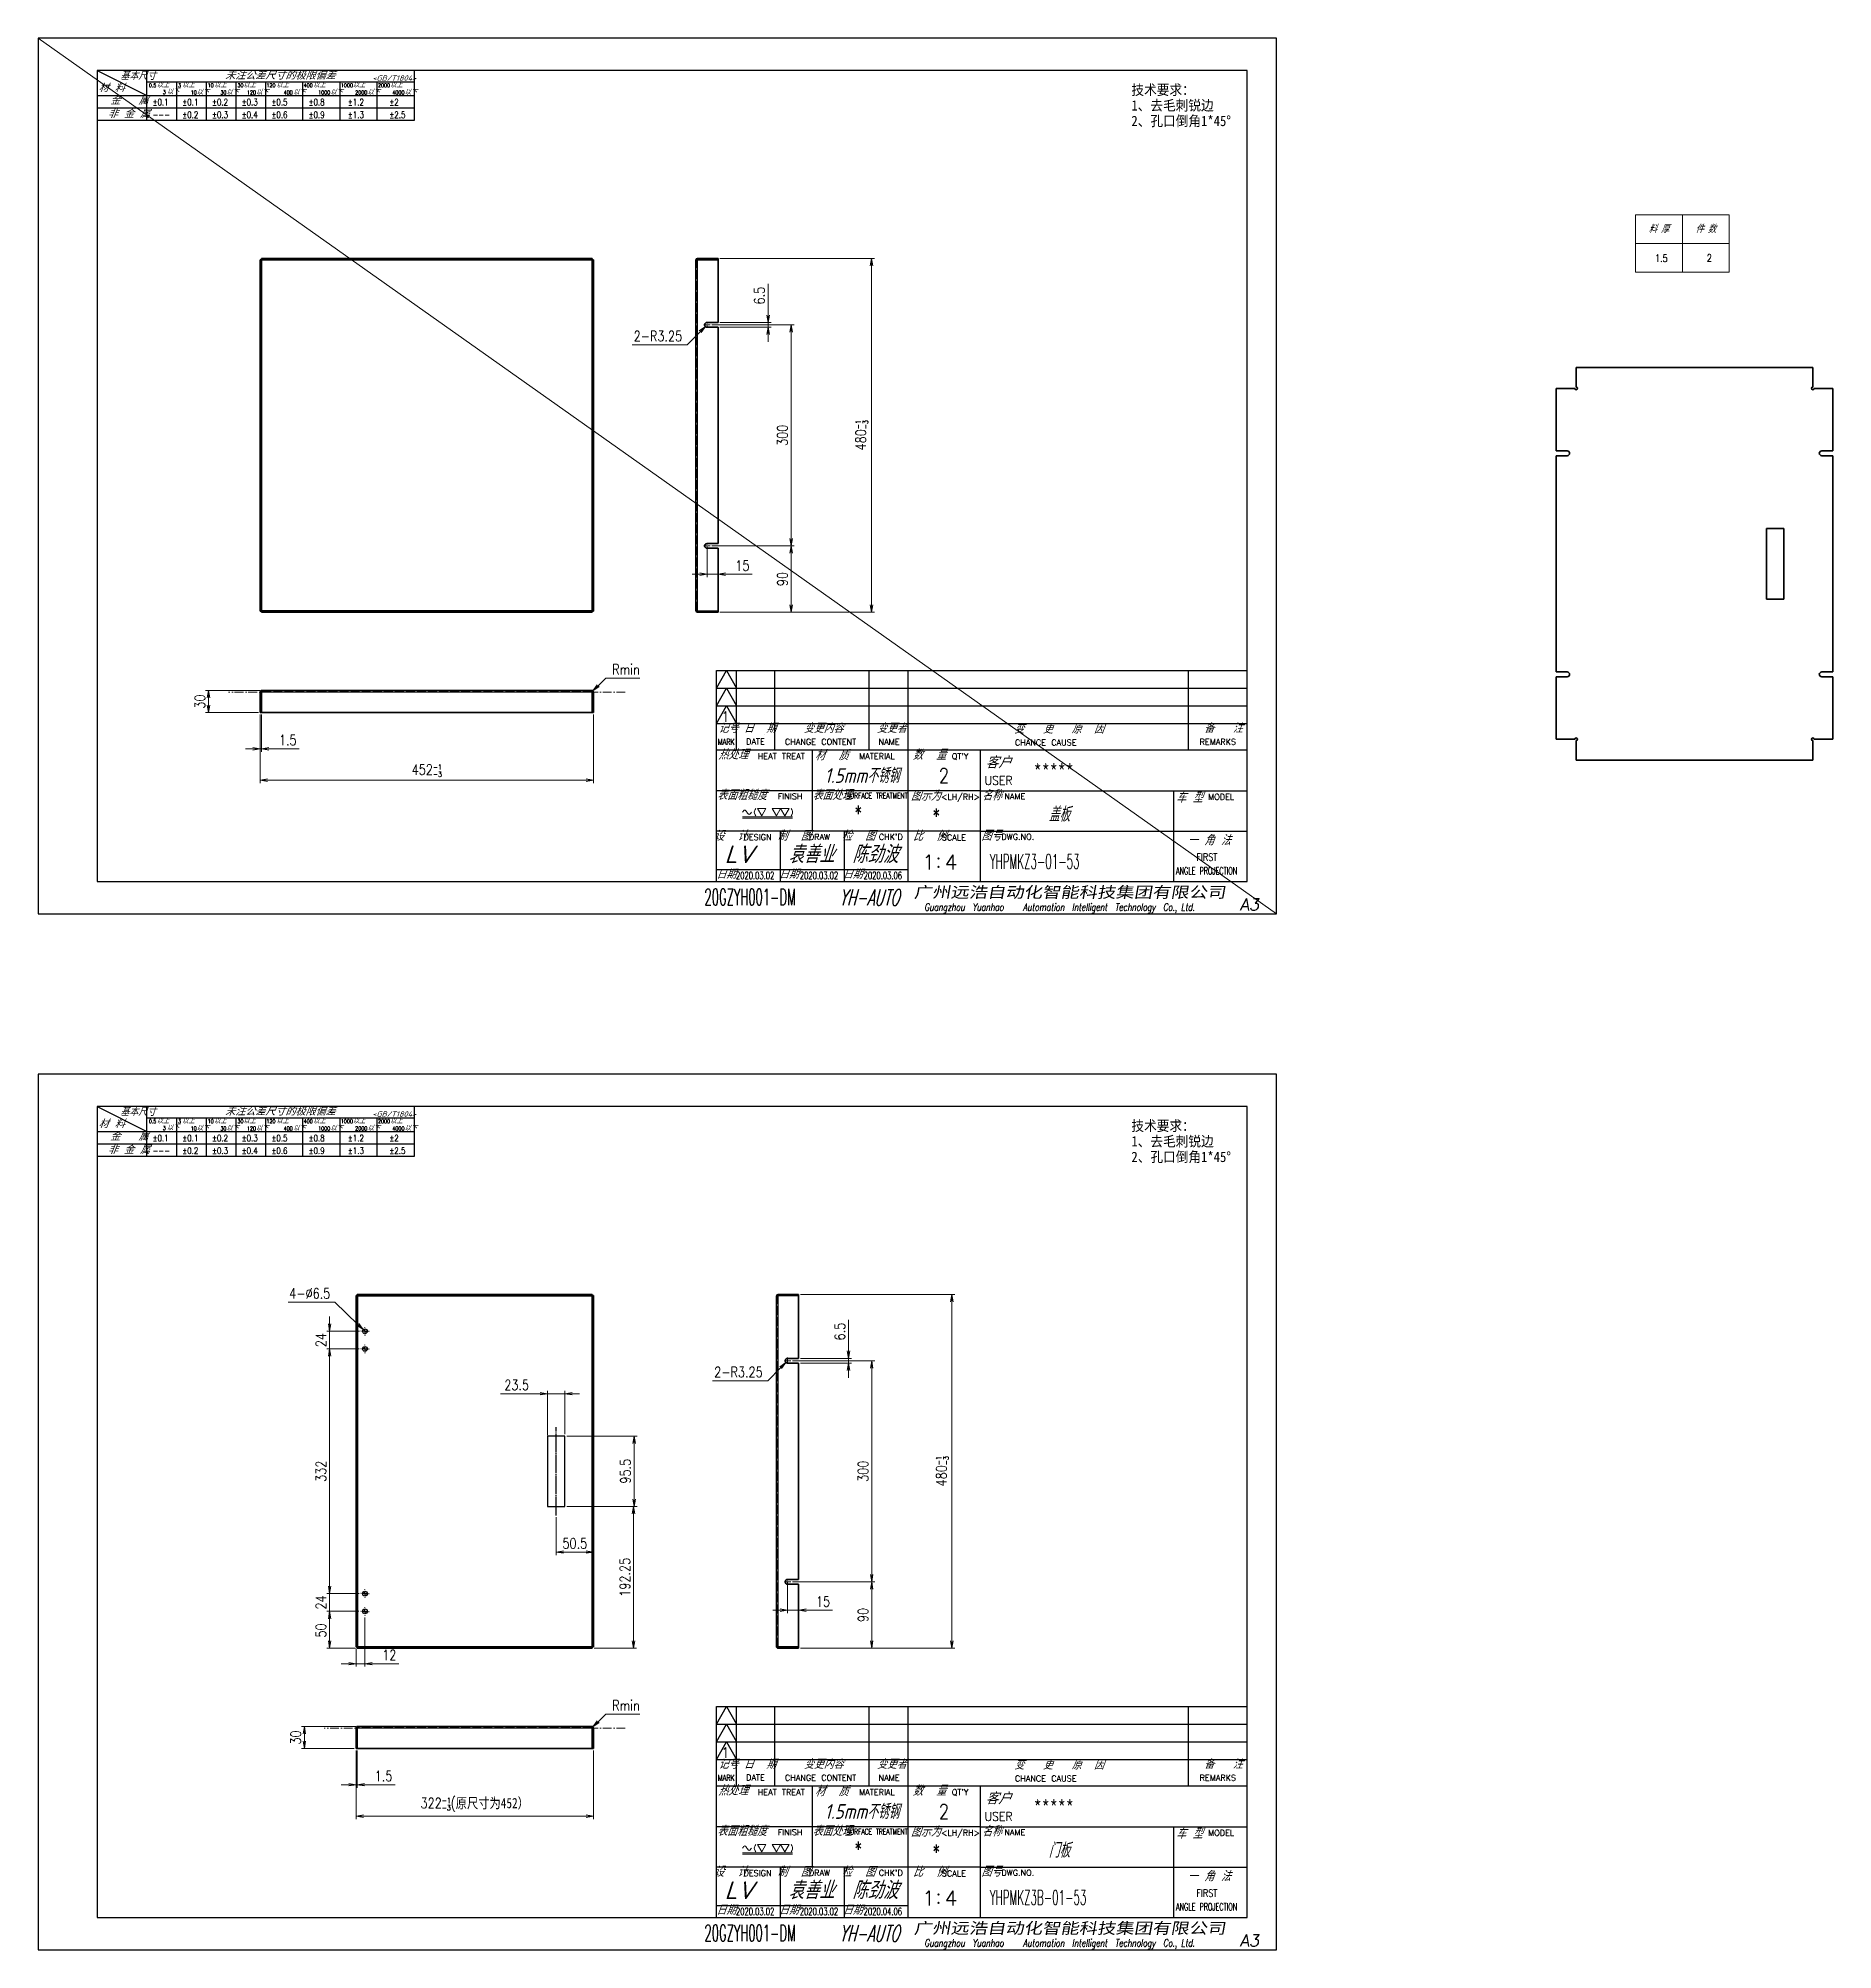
# Model space of a CAD drawing. Header units: millimetres. Extents: x 11446 to 13880, y 14208 to 16802.
import ezdxf
from ezdxf.enums import TextEntityAlignment as Align

# ---------------------------------------------------------------- set-up
doc = ezdxf.new("R2010")
doc.units = ezdxf.units.MM
doc.header["$PDMODE"] = 35
for name, pattern in [('AM_ISO02W050x2', [3.75, 3, -0.75]), ('AM_ISO08W050x2', [9, 6, -0.75, 1.5, -0.75]), ('DASHDOT', [18.5, 12, -3, 0.5, -3]), ('DASHED', [15, 12, -3]), ('SLD-中心线', [34.29, 30.48, -1.27, 1.27, -1.27]), ('SLD-实线', [0])]:
    doc.linetypes.add(name, pattern=pattern)
for name, color, linetype, lineweight in [('CENTER', 2, 'AM_ISO08W050x2', 18), ('DIM', 3, 'Continuous', 20), ('HIDDEN', 1, 'AM_ISO02W050x2', 18), ('标注线', 3, 'Continuous', 25)]:
    doc.layers.add(name, color=color, linetype=linetype, lineweight=lineweight)
for name, color, linetype in [('CYLINDER', 141, 'Continuous'), ('图\\M+19E79\\M+195B6\\M+18E9A', 7, 'Continuous'), ('标注', 5, 'Continuous')]:
    doc.layers.add(name, color=color, linetype=linetype)
doc.styles.add('DIM', font='romans.shx', dxfattribs={"width": 0.8, "bigfont": 'bigfont.shx'})
doc.styles.add('GB', font='gbeitc.shx', dxfattribs={"bigfont": 'gbcbig.shx'})
doc.styles.add('hzdkt', font='simplex.shx')
doc.styles.get("Standard").update_dxf_attribs({"font": 'txt.shx', "width": 0.8, "oblique": 20, "bigfont": 'bigfont.shx'})
doc.styles.add('宋体', font='', dxfattribs={"width": 0.8, "height": 5})
doc.styles.add('标题\\M+18E9A', font='romand.shx', dxfattribs={"oblique": 10, "bigfont": 'bigfont.shx'})
doc.styles.add('标题栏字体', font='romans.shx', dxfattribs={"oblique": 10, "bigfont": 'bigfont.shx'})
doc.styles.get('宋体').set_extended_font_data('SimSun')
doc.dimstyles.new('YH 1-4', dxfattribs={"dimscale": 4, "dimtxt": 3.5, "dimasz": 2.5, "dimexe": 1, "dimexo": 0.625, "dimgap": 1.2, "dimtad": 3, "dimdsep": 46, "dimtxsty": 'DIM', "dimblk": 'OPEN', "dimcen": 0, "dimclrd": 8, "dimclre": 8, "dimclrt": 2, "dimazin": 2, "dimtfac": 0.5, "dimtmove": 0, "dimatfit": 3, "dimldrblk": 'OPEN', "dimfxl": 0, "dimtolj": 2, "dimlwd": 13, "dimlwe": 13, "dimarcsym": 0})
doc.dimstyles.new('YH 1-4$3', dxfattribs={"dimscale": 4, "dimtxt": 3.5, "dimasz": 2.5, "dimexe": 1, "dimexo": 0.625, "dimgap": 1.2, "dimtad": 3, "dimtoh": 1, "dimdsep": 46, "dimtxsty": 'DIM', "dimblk": 'OPEN', "dimcen": 0, "dimclrd": 8, "dimclre": 8, "dimclrt": 2, "dimazin": 2, "dimtfac": 0.5, "dimtofl": 0, "dimtmove": 0, "dimatfit": 3, "dimldrblk": 'OPEN', "dimfxl": 0, "dimtolj": 2, "dimlwd": 13, "dimlwe": 13, "dimarcsym": 0})
doc.dimstyles.new('YH 1-4$4', dxfattribs={"dimscale": 4, "dimtxt": 3.5, "dimasz": 2.5, "dimexe": 1, "dimexo": 0.625, "dimgap": 1.2, "dimtad": 3, "dimtoh": 1, "dimdsep": 46, "dimtxsty": 'DIM', "dimblk": 'OPEN', "dimcen": 0, "dimclrd": 8, "dimclre": 8, "dimclrt": 2, "dimazin": 2, "dimtfac": 0.5, "dimtofl": 0, "dimtmove": 0, "dimatfit": 3, "dimldrblk": 'OPEN', "dimfxl": 0, "dimtolj": 2, "dimlwd": 13, "dimlwe": 13, "dimarcsym": 0})

msp = doc.modelspace()

# ---------------------------------------------------------------- texts
at = {"layer": '图\\M+19E79\\M+195B6\\M+18E9A', "color": 3, "style": '标题栏字体'}
for s, height, width, p in [('1', 14, 0.8, (12373.197, 15874.067)), ('2', 20, 0.8, (12667.617, 15791.253)), ('*', 20, 0.8, (12552.811, 15740.455)), ('*', 20, 0.8, (12658.59, 15736.623)), ('YHPMKZ3-01-53', 20, 0.511179, (12736.765, 15674.738)), ('2020.03.02', 10, 0.675202, (12392.353, 15660.589)), ('2020.03.02', 10, 0.675202, (12478.993, 15660.589)), ('2020.03.06', 10, 0.675202, (12565.633, 15660.589)), ('20GZYH001-DM', 22.4, 0.511179, (12349.731, 15625.242)), ('1', 14, 0.8, (12373.197, 14468.464)), ('2', 20, 0.8, (12667.617, 14385.65)), ('*', 20, 0.8, (12552.811, 14334.852)), ('*', 20, 0.8, (12658.59, 14331.02)), ('2020.03.02', 10, 0.675202, (12392.353, 14254.987)), ('2020.03.02', 10, 0.675202, (12478.993, 14254.987)), ('2020.04.06', 10, 0.675202, (12565.633, 14254.987)), ('YHPMKZ3B-01-53', 20, 0.511179, (12736.765, 14269.136)), ('20GZYH001-DM', 22.4, 0.511179, (12349.731, 14219.64))]:
    msp.add_text(s, height=height, dxfattribs=dict(at, width=width)).set_placement(p)
at = {"layer": '图\\M+19E79\\M+195B6\\M+18E9A', "color": 3, "style": 'GB'}
for p in [(12563.047, 15791.253), (12563.047, 14385.65)]:
    msp.add_text('1.5mm不锈钢', height=20, dxfattribs=at).set_placement(p, align=Align.CENTER)
at = {"layer": '图\\M+19E79\\M+195B6\\M+18E9A', "color": 3, "lineweight": -3}
for s, height, style, width, p in [('*****', 20, '宋体', 0.8, (12796.307, 15796.374)), ('LV', 24, 'GB', 1.2, (12376.686, 15682.426)), ('袁善业', 24, 'GB', 1.2, (12463.326, 15682.426)), ('陈劲波', 24, 'GB', 1.2, (12549.966, 15682.426)), ('*****', 20, '宋体', 0.8, (12796.307, 14390.772)), ('LV', 24, 'GB', 1.2, (12376.686, 14276.824)), ('袁善业', 24, 'GB', 1.2, (12463.326, 14276.824)), ('陈劲波', 24, 'GB', 1.2, (12549.966, 14276.824))]:
    msp.add_text(s, height=height, dxfattribs=dict(at, style=style, width=width)).set_placement(p)
at = {"layer": '图\\M+19E79\\M+195B6\\M+18E9A', "color": 3}
for s, style, p in [('盖板', 'GB', (12816.579, 15738.721)), ('1', '标题栏字体', (12645.29, 15673.662)), ('4', '标题栏字体', (12675.479, 15673.662)), ('门板', 'GB', (12816.579, 14333.118)), ('1', '标题栏字体', (12645.29, 14268.059)), ('4', '标题栏字体', (12675.479, 14268.059))]:
    msp.add_text(s, height=20, dxfattribs=dict(at, style=style)).set_placement(p)
at = {"layer": '标注线', "char_height": 14, "attachment_point": 7, "line_spacing_factor": 0.903614, "style": 'hzdkt'}
for insert in [(12928.854, 16680.777), (12928.854, 15275.174)]:
    msp.add_mtext('{\\fSimSun|b0|i0|c134|p2;\\W0.9;技术要求：\\fSimSun|b0|i0|c0|p2;\\P1\\fSimSun|b0|i0|c134|p2;、去毛刺锐边\\fSimSun|b0|i0|c0|p2;\\P2\\fSimSun|b0|i0|c134|p2;、孔口倒角\\fSimSun|b0|i0|c0|p2;1*45%%D}', dxfattribs=dict(at, insert=insert))

# ---------------------------------------------------------------- blocks, each defined once
blk = doc.blocks.new('FINISH_012')
at = {"layer": 'DIM'}
for p, q in [((-16.94, -5), (-14.06, -5)), ((-15.5, -7.5), (-16.94, -5)), ((-14.06, -5), (-15.5, -7.5)), ((-11.94, -5), (-9.06, -5)), ((-10.5, -7.5), (-11.94, -5)), ((-9.06, -5), (-10.5, -7.5)), ((-7.61, -7.5), (-9.06, -5)), ((-9.06, -5), (-6.17, -5)), ((-6.17, -5), (-7.61, -7.5)), ((-22.04, -7.78), (-5, -7.78)), ((-22.04, -8.28), (-5, -8.28))]:
    blk.add_line(p, q, dxfattribs=at)
for points in [[(-22, -6.25), (-21.25, -5.5), (-20.5, -6.25), (-19.75, -7), (-19, -6.25)], [(-17.5, -5), (-18, -6.25), (-17.5, -7.5)], [(-5.5, -5), (-5, -6.25), (-5.5, -7.5)]]:
    blk.add_spline(points, degree=3, dxfattribs=at)
blk = doc.blocks.new('YH A3')
at = {"layer": 'Defpoints', "linetype": 'Continuous'}
for p, q in [((0, 297), (0, 0)), ((420, 297), (0, 297)), ((420, 0), (420, 297)), ((0, 0), (420, 0))]:
    blk.add_line(p, q, dxfattribs=at)
at = {"layer": '图\\M+19E79\\M+195B6\\M+18E9A', "linetype": 'Continuous'}
for p, q in [((20, 286), (20, 11)), ((410, 286), (20, 286)), ((410, 11), (410, 286)), ((20, 11), (410, 11))]:
    blk.add_line(p, q, dxfattribs=at)
at = {"layer": '图\\M+19E79\\M+195B6\\M+18E9A', "color": 9}
for p, q in [((20, 286), (36.88, 277.54)), ((36.88, 269.2), (36.88, 286)), ((127.6, 269.2), (127.6, 286)), ((36.88, 282.22), (127.6, 282.22)), ((46.96, 269.2), (46.96, 282.22)), ((57.04, 269.2), (57.04, 282.22)), ((67.12, 269.2), (67.12, 282.22)), ((77.2, 269.2), (77.2, 282.22)), ((89.8, 269.2), (89.8, 282.22)), ((102.4, 269.2), (102.4, 282.22)), ((115, 269.2), (115, 282.22)), ((20, 277.54), (127.6, 277.54)), ((20, 273.37), (127.6, 273.37)), ((20, 269.2), (127.6, 269.2)), ((230, 82.5), (410, 82.5)), ((230, 76.5), (233.43, 82.5)), ((233.43, 82.5), (236.86, 76.5)), ((236.86, 55.5), (236.86, 82.5)), ((249.86, 55.5), (249.86, 82.5)), ((281.86, 55.5), (281.86, 82.5)), ((390, 82.5), (390, 55.5)), ((230, 76.5), (410, 76.5)), ((230, 70.5), (233.43, 76.5)), ((233.43, 76.5), (236.86, 70.5)), ((230, 70.5), (410, 70.5)), ((230, 64.5), (233.43, 70.5)), ((233.43, 70.5), (236.86, 64.5)), ((230, 64.5), (410, 64.5)), ((230, 64.5), (410, 64.5)), ((410, 55.5), (230, 55.5)), ((262.5, 55.5), (262.5, 41.75)), ((319.5, 55.5), (319.5, 11)), ((319.5, 41.75), (230, 41.75)), ((262.5, 41.75), (262.5, 28)), ((319.5, 41.75), (410, 41.75)), ((385, 41.75), (385, 11)), ((319.5, 28), (230, 28)), ((251.68, 28), (251.68, 11)), ((273.34, 28), (273.34, 11)), ((319.5, 28), (410, 28)), ((230, 15), (295, 15))]:
    blk.add_line(p, q, dxfattribs=at)
at = {"layer": '图\\M+19E79\\M+195B6\\M+18E9A', "color": 9, "linetype": 'Continuous'}
for p, q in [((230, 11), (230, 82.5)), ((295, 11), (295, 82.5)), ((246.18, 60.71), (246.18, 60.71)), ((246.18, 60.71), (246.18, 60.71)), ((246.18, 60.71), (246.18, 60.71)), ((399.47, 38.42), (399.47, 38.42))]:
    blk.add_line(p, q, dxfattribs=at)
at = {"layer": '图\\M+19E79\\M+195B6\\M+18E9A', "color": 7}
blk.add_line((410, 55.5), (230, 55.5), dxfattribs=at)
at = {"layer": '图\\M+19E79\\M+195B6\\M+18E9A', "color": 9}
for s, height, style, width, p in [('基本尺寸', 2.52, 'GB', 1.2, (27.84, 282.88)), ('未注公差尺寸的极限偏差', 2.52, 'GB', 1.5, (63.32, 283.02)), ('材 料', 2.52, 'GB', 1.5, (20.42, 278.77)), ('0.5', 1.35, 'DIM', 0.7, (37.54, 280.35)), ('以上', 1.62, 'GB', 1.3, (40.15, 280.3)), ('3', 1.35, 'DIM', 0.8, (42.24, 278.06)), ('以下', 1.62, 'GB', 1.3, (43.61, 278.01)), ('3', 1.35, 'DIM', 0.8, (47.39, 280.35)), ('以上', 1.62, 'GB', 1.3, (48.76, 280.3)), ('10', 1.35, 'DIM', 0.8, (51.7, 277.92)), ('以下', 1.62, 'GB', 1.3, (53.69, 277.87)), ('10', 1.35, 'DIM', 0.8, (57.47, 280.35)), ('以上', 1.62, 'GB', 1.3, (59.6, 280.3)), ('30', 1.35, 'DIM', 0.8, (61.78, 277.92)), ('以下', 1.62, 'GB', 1.3, (63.77, 277.87)), ('30', 1.35, 'DIM', 0.8, (67.55, 280.35)), ('以上', 1.62, 'GB', 1.3, (69.53, 280.3)), ('120', 1.35, 'DIM', 0.8, (70.77, 277.92)), ('以下', 1.62, 'GB', 1.3, (73.85, 277.87)), ('120', 1.35, 'DIM', 0.8, (77.39, 280.35)), ('以上', 1.62, 'GB', 1.3, (80.72, 280.3)), ('400', 1.35, 'DIM', 0.8, (83.21, 277.92)), ('以下', 1.62, 'GB', 1.3, (86.45, 277.87)), ('400', 1.35, 'DIM', 0.8, (90.03, 280.35)), ('以上', 1.62, 'GB', 1.3, (93.19, 280.3)), ('1000', 1.35, 'DIM', 0.8, (94.92, 277.92)), ('以下', 1.62, 'GB', 1.3, (99.05, 277.87)), ('1000', 1.35, 'DIM', 0.8, (102.63, 280.35)), ('以上', 1.62, 'GB', 1.3, (106.67, 280.3)), ('2000', 1.35, 'DIM', 0.8, (107.5, 277.92)), ('以下', 1.62, 'GB', 1.3, (111.65, 277.87)), ('<GB/T1804>', 1.8, 'GB', 1.3, (113.29, 282.59)), ('2000', 1.35, 'DIM', 0.8, (115.23, 280.35)), ('以上', 1.62, 'GB', 1.3, (119.31, 280.3)), ('4000', 1.35, 'DIM', 0.8, (120.1, 277.92)), ('以下', 1.62, 'GB', 1.3, (124.25, 277.87)), ('非 金 属', 2.52, 'GB', 1.5, (23.53, 269.99)), ('金   属', 2.52, 'GB', 1.5, (24.33, 274.48)), ('\\M+1817D0.1', 2.205, 'DIM', 0.8, (38.78, 274.23)), ('\\M+1817D0.1', 2.205, 'DIM', 0.8, (48.86, 274.23)), ('\\M+1817D0.2', 2.205, 'DIM', 0.8, (58.94, 274.23)), ('\\M+1817D0.3', 2.205, 'DIM', 0.8, (69.02, 274.23)), ('\\M+1817D0.5', 2.205, 'DIM', 0.8, (79.1, 274.23)), ('\\M+1817D0.8', 2.205, 'DIM', 0.8, (91.7, 274.23)), ('\\M+1817D1.2', 2.205, 'DIM', 0.8, (105.02, 274.23)), ('\\M+1817D2', 2.205, 'DIM', 0.8, (119.09, 274.23)), ('---', 2.205, 'DIM', 0.8, (38.78, 269.94)), ('\\M+1817D0.2', 2.205, 'DIM', 0.8, (48.86, 269.94)), ('\\M+1817D0.3', 2.205, 'DIM', 0.8, (58.94, 269.94)), ('\\M+1817D0.4', 2.205, 'DIM', 0.8, (69.02, 269.94)), ('\\M+1817D0.6', 2.205, 'DIM', 0.8, (79.1, 269.94)), ('\\M+1817D0.9', 2.205, 'DIM', 0.8, (91.7, 269.94)), ('\\M+1817D1.3', 2.205, 'DIM', 0.8, (105.02, 269.94)), ('\\M+1817D2.5', 2.205, 'DIM', 0.8, (119.09, 269.94)), ('记号', 2.8, 'GB', 1.4, (230.72, 61.43)), ('日  期', 2.8, 'GB', 1.4, (239.28, 61.43)), ('变更内容', 2.8, 'GB', 1.4, (259.68, 61.43)), ('变更者', 2.8, 'GB', 1.4, (284.48, 61.43)), ('变   更   原  因', 2.8, 'GB', 1.4, (331.02, 61.18)), ('备   注', 2.8, 'GB', 1.4, (395.41, 61.43)), ('热处理', 3, 'GB', 1.4, (230.61, 52.37)), ('材  质', 3, 'GB', 1.4, (263.44, 52.14)), ('数  量', 3, 'GB', 1.4, (296.59, 52.28)), ('表面粗糙度', 3, 'GB', 1.4, (230.24, 38.66)), ('表面处理', 3, 'GB', 1.3, (262.62, 38.66)), ('图示为', 3, 'GB', 1.4, (295.92, 38.38)), ('名称\u3000', 3, 'GB', 1.4, (320.05, 38.56)), ('比  例\u3000', 3, 'GB', 1.4, (296.61, 24.77)), ('图号', 3, 'GB', 1.4, (319.87, 24.88))]:
    blk.add_text(s, height=height, dxfattribs=dict(at, style=style, width=width)).set_placement(p)
for s, height, width, p in [('MARK', 2, 0.8, (233.35, 57.34)), ('USER', 3, 0.9, (325.72, 43.73))]:
    blk.add_text(s, height=height, dxfattribs=dict(at, width=width)).set_placement(p, align=Align.CENTER)
for s, p in [('DATE', (243.26, 57.42)), ('CHANGE CONTENT', (265.34, 57.34)), ('HEAT TREAT', (252, 52.46)), ('MATERIAL', (284.5, 52.46)), ('FINISH', (255.02, 38.84))]:
    blk.add_text(s, height=2, dxfattribs=at).set_placement(p, align=Align.CENTER)
for s, p in [('NAME', (288.56, 58.34)), ('CHANCE CAUSE', (341.71, 58.09)), ('REMARKS', (400.08, 58.34)), ('MODEL', (401.21, 39.65))]:
    blk.add_text(s, height=2, dxfattribs=at).set_placement(p, align=Align.MIDDLE)
for s, p in [("QT'Y ", (309.85, 52.43)), ('<LH/RH>', (306.29, 38.68)), ('NAME', (327.69, 38.84)), (' DESIGN', (237.43, 25.01)), (' DRAW', (259.57, 25.06)), ("CHK'D", (285.09, 25.09)), ('SCALE', (306.49, 24.88)), ('DWG.NO.', (326.67, 25.14))]:
    blk.add_text(s, height=2, dxfattribs=at).set_placement(p)
at = {"layer": '图\\M+19E79\\M+195B6\\M+18E9A', "color": 9, "style": 'GB'}
for s, height, width, p in [('客户', 4, 1.5, (325.5, 49.34)), ('设  计', 3, 1.4, (234.8, 24.81)), ('制  图', 3, 1.4, (256.29, 24.81)), ('检  图', 3, 1.4, (278.12, 24.81)), ('一 角 法', 3, 1.4, (397.09, 23.29)), ('日期', 2.8, 1.4, (233.29, 11.96)), ('日期', 2.8, 1.4, (254.52, 11.96)), ('日期', 2.8, 1.4, (276.18, 11.96))]:
    blk.add_text(s, height=height, dxfattribs=dict(at, width=width)).set_placement(p, align=Align.CENTER)
at = {"layer": '图\\M+19E79\\M+195B6\\M+18E9A', "color": 9}
for s, height, width, p in [('SURFACE TREATMENT', 2, 0.6, (274.08, 39.06)), ('FIRST', 2.5, 0.800645, (392.8, 17.97)), ('ANGLE PROJECTION', 2.5, 0.6, (385.9, 13.33))]:
    blk.add_text(s, height=height, dxfattribs=dict(at, width=width)).set_placement(p)
at = {"layer": '图\\M+19E79\\M+195B6\\M+18E9A', "color": 9, "style": 'GB', "width": 1.4}
blk.add_text('车 型', height=3, dxfattribs=at).set_placement((390.38, 39.65), align=Align.MIDDLE)
at = {"layer": '图\\M+19E79\\M+195B6\\M+18E9A', "color": 9, "style": '标题栏字体'}
blk.add_text(':', height=5, dxfattribs=at).set_placement((304.25, 15.69))
at = {"layer": '图\\M+19E79\\M+195B6\\M+18E9A', "color": 7, "style": '标题\\M+18E9A'}
for s, height, oblique, width, p in [('YH-AUTO', 5.5, 15, 0.6, (281.84, 5.55)), ('Guangzhou  Yuanhao   Automation  Intelligent  Technology  Co., Ltd.', 2.5, 10, 0.75, (346.39, 1.94))]:
    blk.add_text(s, height=height, dxfattribs=dict(at, oblique=oblique, width=width)).set_placement(p, align=Align.MIDDLE)
at = {"layer": '图\\M+19E79\\M+195B6\\M+18E9A', "color": 7, "lineweight": -3, "style": '宋体', "oblique": 10, "width": 1.2}
blk.add_text('广州远浩自动化智能科技集团有限公司', height=3.8, dxfattribs=at).set_placement((296.96, 5.45))
at = {"layer": '图\\M+19E79\\M+195B6\\M+18E9A', "color": 7, "style": '标题\\M+18E9A', "oblique": 10}
blk.add_text('A3', height=4, dxfattribs=at).set_placement((410.8, 3.14), align=Align.MIDDLE)
blk = doc.blocks.new('_Open')
at = {"color": 0, "linetype": 'ByBlock', "lineweight": -2}
for p, q in [((-1, 0.17), (0, 0)), ((-1, -0.17), (0, 0)), ((0, 0), (-1, 0))]:
    blk.add_line(p, q, dxfattribs=at)
blk = doc.blocks.new('*D3')
at = {"layer": 'CYLINDER', "color": 8, "lineweight": 13, "transparency": 16777216}
for p, q in [((9710.9, -3228.7), (9637, -3228.7)), ((9641, -3248.7), (9641, -3238.7)), ((9708.6, -3258.7), (9637, -3258.7))]:
    blk.add_line(p, q, dxfattribs=at)
at = {"layer": 'Defpoints', "color": 0, "transparency": 16777216}
for p in [(9641, -3228.7), (9713.4, -3228.7), (9711.1, -3258.7)]:
    blk.add_point(p, dxfattribs=at)
at = {"layer": 'CYLINDER', "color": 8, "lineweight": 13, "transparency": 16777216, "xscale": 10, "yscale": 10, "zscale": 10}
for p, rotation in [((9641, -3228.7), 90), ((9641, -3258.7), 270)]:
    blk.add_blockref('_Open', p, dxfattribs=dict(at, rotation=rotation))
at = {"layer": 'CYLINDER', "color": 2, "transparency": 16777216, "insert": (9629.2, -3243.7), "char_height": 14, "attachment_point": 5, "rotation": 90, "style": 'DIM'}
blk.add_mtext('\\A2;30', dxfattribs=at)
blk = doc.blocks.new('*D4')
at = {"layer": 'CYLINDER', "color": 8, "lineweight": 13, "transparency": 16777216}
for p, q in [((10314.1, -2642.4), (10523.5, -2642.4)), ((10519.5, -3112.4), (10519.5, -2652.4)), ((10314.1, -3122.4), (10523.5, -3122.4))]:
    blk.add_line(p, q, dxfattribs=at)
at = {"layer": 'Defpoints', "color": 0, "transparency": 16777216}
for p in [(10311.6, -2642.4), (10519.5, -2642.4), (10311.6, -3122.4)]:
    blk.add_point(p, dxfattribs=at)
at = {"layer": 'CYLINDER', "color": 8, "lineweight": 13, "transparency": 16777216, "xscale": 10, "yscale": 10, "zscale": 10}
for p, rotation in [((10519.5, -2642.4), 90), ((10519.5, -3122.4), 270)]:
    blk.add_blockref('_Open', p, dxfattribs=dict(at, rotation=rotation))
at = {"layer": 'CYLINDER', "color": 2, "transparency": 16777216, "insert": (10506.6, -2882.4), "char_height": 14, "attachment_point": 5, "rotation": 90, "style": 'DIM'}
blk.add_mtext('\\A2;480{\\H7.000000;\\S-1^ -3;}', dxfattribs=at)
blk = doc.blocks.new('*D5')
at = {"layer": 'CYLINDER', "color": 8, "lineweight": 13, "transparency": 16777216}
for p, q in [((10303.3, -3032.4), (10414.7, -3032.4)), ((10410.7, -3112.4), (10410.7, -3042.4)), ((10314.1, -3122.4), (10414.7, -3122.4))]:
    blk.add_line(p, q, dxfattribs=at)
at = {"layer": 'Defpoints', "color": 0, "transparency": 16777216}
for p in [(10300.8, -3032.4), (10410.7, -3032.4), (10311.6, -3122.4)]:
    blk.add_point(p, dxfattribs=at)
at = {"layer": 'CYLINDER', "color": 8, "lineweight": 13, "transparency": 16777216, "xscale": 10, "yscale": 10, "zscale": 10}
for p, rotation in [((10410.7, -3032.4), 90), ((10410.7, -3122.4), 270)]:
    blk.add_blockref('_Open', p, dxfattribs=dict(at, rotation=rotation))
at = {"layer": 'CYLINDER', "color": 2, "transparency": 16777216, "insert": (10398.9, -3077.4), "char_height": 14, "attachment_point": 5, "rotation": 90, "style": 'DIM'}
blk.add_mtext('\\A2;90', dxfattribs=at)
blk = doc.blocks.new('*D6')
at = {"layer": 'CYLINDER', "color": 8, "lineweight": 13, "transparency": 16777216}
for p, q in [((10303.3, -2732.4), (10414.7, -2732.4)), ((10410.7, -3022.4), (10410.7, -2742.4)), ((10303.3, -3032.4), (10414.7, -3032.4))]:
    blk.add_line(p, q, dxfattribs=at)
at = {"layer": 'Defpoints', "color": 0, "transparency": 16777216}
for p in [(10300.8, -2732.4), (10410.7, -2732.4), (10300.8, -3032.4)]:
    blk.add_point(p, dxfattribs=at)
at = {"layer": 'CYLINDER', "color": 8, "lineweight": 13, "transparency": 16777216, "xscale": 10, "yscale": 10, "zscale": 10}
for p, rotation in [((10410.7, -2732.4), 90), ((10410.7, -3032.4), 270)]:
    blk.add_blockref('_Open', p, dxfattribs=dict(at, rotation=rotation))
at = {"layer": 'CYLINDER', "color": 2, "transparency": 16777216, "insert": (10398.9, -2882.4), "char_height": 14, "attachment_point": 5, "rotation": 90, "style": 'DIM'}
blk.add_mtext('\\A2;300', dxfattribs=at)
blk = doc.blocks.new('*D7')
at = {"layer": 'CYLINDER', "color": 8, "lineweight": 13, "transparency": 16777216}
for p, q in [((10379.3, -2719.2), (10379.3, -2676.7)), ((10314.1, -2729.2), (10383.3, -2729.2)), ((10314.1, -2735.7), (10383.3, -2735.7)), ((10379.3, -2735.7), (10379.3, -2729.2)), ((10379.3, -2745.7), (10379.3, -2755.7))]:
    blk.add_line(p, q, dxfattribs=at)
at = {"layer": 'Defpoints', "color": 0, "transparency": 16777216}
for p in [(10311.6, -2729.2), (10311.6, -2735.7), (10379.3, -2729.2)]:
    blk.add_point(p, dxfattribs=at)
at = {"layer": 'CYLINDER', "color": 8, "lineweight": 13, "transparency": 16777216, "xscale": 10, "yscale": 10, "zscale": 10}
for p, rotation in [((10379.3, -2729.2), 270), ((10379.3, -2735.7), 90)]:
    blk.add_blockref('_Open', p, dxfattribs=dict(at, rotation=rotation))
at = {"layer": 'CYLINDER', "color": 2, "transparency": 16777216, "insert": (10367.5, -2692.9), "char_height": 14, "attachment_point": 5, "rotation": 90, "style": 'DIM'}
blk.add_mtext('\\A2;6.5', dxfattribs=at)
blk = doc.blocks.new('*D8')
at = {"layer": 'CYLINDER', "color": 8, "lineweight": 13, "transparency": 16777216}
for p, q in [((10296.6, -3034.9), (10296.6, -3074.9)), ((10311.6, -3038.2), (10311.6, -3074.9)), ((10286.6, -3070.9), (10276.6, -3070.9)), ((10296.6, -3070.9), (10311.6, -3070.9)), ((10321.6, -3070.9), (10357.7, -3070.9))]:
    blk.add_line(p, q, dxfattribs=at)
at = {"layer": 'Defpoints', "color": 0, "transparency": 16777216}
for p in [(10296.6, -3032.4), (10311.6, -3035.7), (10296.6, -3070.9)]:
    blk.add_point(p, dxfattribs=at)
at = {"layer": 'CYLINDER', "color": 8, "lineweight": 13, "transparency": 16777216, "xscale": 10, "yscale": 10, "zscale": 10}
blk.add_blockref('_Open', (10296.6, -3070.9), dxfattribs=at)
at = {"layer": 'CYLINDER', "color": 8, "lineweight": 13, "transparency": 16777216, "xscale": 10, "yscale": 10, "zscale": 10, "rotation": 180}
blk.add_blockref('_Open', (10311.6, -3070.9), dxfattribs=at)
at = {"layer": 'CYLINDER', "color": 2, "transparency": 16777216, "insert": (10344.6, -3059.1), "char_height": 14, "attachment_point": 5, "style": 'DIM'}
blk.add_mtext('\\A2;15', dxfattribs=at)
blk = doc.blocks.new('*D9')
at = {"layer": 'CYLINDER', "color": 8, "lineweight": 13, "transparency": 16777216}
for p, q in [((10269.6, -2759.6), (10287.2, -2741.8)), ((10194.9, -2759.6), (10269.6, -2759.6))]:
    blk.add_line(p, q, dxfattribs=at)
at = {"layer": 'Defpoints', "color": 0, "transparency": 16777216}
for p in [(10294.3, -2734.7), (10296.6, -2732.4)]:
    blk.add_point(p, dxfattribs=at)
at = {"layer": 'CYLINDER', "color": 8, "lineweight": 13, "transparency": 16777216, "xscale": 10, "yscale": 10, "zscale": 10, "rotation": 45.21569345601434}
blk.add_blockref('_Open', (10294.3, -2734.7), dxfattribs=at)
at = {"layer": 'CYLINDER', "color": 2, "transparency": 16777216, "insert": (10229.9, -2747.8), "char_height": 14, "attachment_point": 5, "style": 'DIM'}
blk.add_mtext('\\A2;{\\Fromans,bigfont|c134;2-}R3.25', dxfattribs=at)
blk = doc.blocks.new('*D10')
at = {"layer": 'CYLINDER', "color": 8, "lineweight": 13, "transparency": 16777216}
for p, q in [((9711.1, -3261.2), (9711.1, -3354.4)), ((10033.1, -3261.2), (10033.1, -3354.4)), ((9721.1, -3350.4), (10023.1, -3350.4))]:
    blk.add_line(p, q, dxfattribs=at)
at = {"layer": 'Defpoints', "color": 0, "transparency": 16777216}
for p in [(9711.1, -3258.7), (10033.1, -3258.7), (10033.1, -3350.4)]:
    blk.add_point(p, dxfattribs=at)
at = {"layer": 'CYLINDER', "color": 8, "lineweight": 13, "transparency": 16777216, "xscale": 10, "yscale": 10, "zscale": 10, "rotation": 180}
blk.add_blockref('_Open', (9711.1, -3350.4), dxfattribs=at)
at = {"layer": 'CYLINDER', "color": 8, "lineweight": 13, "transparency": 16777216, "xscale": 10, "yscale": 10, "zscale": 10}
blk.add_blockref('_Open', (10033.1, -3350.4), dxfattribs=at)
at = {"layer": 'CYLINDER', "color": 2, "transparency": 16777216, "insert": (9872.1, -3334.9), "char_height": 14, "attachment_point": 5, "style": 'DIM'}
blk.add_mtext('\\A2;322{\\H7.000000;\\S-1^ -3;}{\\Fromans,bigfont|c134;(\\fSimSun|b0|i0|c134|p2;原尺寸为452）}', dxfattribs=at)
blk = doc.blocks.new('*D11')
at = {"layer": 'CYLINDER', "color": 8, "lineweight": 13, "transparency": 16777216}
for p, q in [((10049.8, -3211.9), (10039.5, -3222.2)), ((10096, -3211.9), (10049.8, -3211.9))]:
    blk.add_line(p, q, dxfattribs=at)
at = {"layer": 'Defpoints', "color": 0, "transparency": 16777216}
for p in [(10030.9, -3230.9), (10032.5, -3229.3)]:
    blk.add_point(p, dxfattribs=at)
at = {"layer": 'CYLINDER', "color": 8, "lineweight": 13, "transparency": 16777216, "xscale": 10, "yscale": 10, "zscale": 10, "rotation": 225.1577611091042}
blk.add_blockref('_Open', (10032.5, -3229.3), dxfattribs=at)
at = {"layer": 'CYLINDER', "color": 2, "transparency": 16777216, "insert": (10077.3, -3200.1), "char_height": 14, "attachment_point": 5, "style": 'DIM'}
blk.add_mtext('\\A2;{\\Fromans,bigfont|c134;Rmin}', dxfattribs=at)
blk = doc.blocks.new('*D12')
at = {"layer": 'CYLINDER', "color": 8, "lineweight": 13, "transparency": 16777216}
for p, q in [((9711.1, -3261.2), (9711.1, -3311.7)), ((9712.6, -3261.2), (9712.6, -3311.7)), ((9701.1, -3307.7), (9691.1, -3307.7)), ((9711.1, -3307.7), (9712.6, -3307.7)), ((9722.6, -3307.7), (9764.1, -3307.7))]:
    blk.add_line(p, q, dxfattribs=at)
at = {"layer": 'Defpoints', "color": 0, "transparency": 16777216}
for p in [(9711.1, -3258.7), (9712.6, -3258.7), (9712.6, -3307.7)]:
    blk.add_point(p, dxfattribs=at)
at = {"layer": 'CYLINDER', "color": 8, "lineweight": 13, "transparency": 16777216, "xscale": 10, "yscale": 10, "zscale": 10}
blk.add_blockref('_Open', (9711.1, -3307.7), dxfattribs=at)
at = {"layer": 'CYLINDER', "color": 8, "lineweight": 13, "transparency": 16777216, "xscale": 10, "yscale": 10, "zscale": 10, "rotation": 180}
blk.add_blockref('_Open', (9712.6, -3307.7), dxfattribs=at)
at = {"layer": 'CYLINDER', "color": 2, "transparency": 16777216, "insert": (9748.4, -3295.9), "char_height": 14, "attachment_point": 5, "style": 'DIM'}
blk.add_mtext('\\A2;1.5', dxfattribs=at)
blk = doc.blocks.new('*D13')
at = {"layer": 'CYLINDER', "color": 8, "lineweight": 13, "transparency": 16777216}
for p, q in [((9580.9, -1823.1), (9507, -1823.1)), ((9511, -1843.1), (9511, -1833.1)), ((9578.6, -1853.1), (9507, -1853.1))]:
    blk.add_line(p, q, dxfattribs=at)
at = {"layer": 'Defpoints', "color": 0, "transparency": 16777216}
for p in [(9511, -1823.1), (9583.4, -1823.1), (9581.1, -1853.1)]:
    blk.add_point(p, dxfattribs=at)
at = {"layer": 'CYLINDER', "color": 8, "lineweight": 13, "transparency": 16777216, "xscale": 10, "yscale": 10, "zscale": 10}
for p, rotation in [((9511, -1823.1), 90), ((9511, -1853.1), 270)]:
    blk.add_blockref('_Open', p, dxfattribs=dict(at, rotation=rotation))
at = {"layer": 'CYLINDER', "color": 2, "transparency": 16777216, "insert": (9499.2, -1838.1), "char_height": 14, "attachment_point": 5, "rotation": 90, "style": 'DIM'}
blk.add_mtext('\\A2;30', dxfattribs=at)
blk = doc.blocks.new('*D14')
at = {"layer": 'CYLINDER', "color": 8, "lineweight": 13, "transparency": 16777216}
for p, q in [((10204.8, -1236.8), (10414.3, -1236.8)), ((10410.3, -1706.8), (10410.3, -1246.8)), ((10204.8, -1716.8), (10414.3, -1716.8))]:
    blk.add_line(p, q, dxfattribs=at)
at = {"layer": 'Defpoints', "color": 0, "transparency": 16777216}
for p in [(10202.3, -1236.8), (10410.3, -1236.8), (10202.3, -1716.8)]:
    blk.add_point(p, dxfattribs=at)
at = {"layer": 'CYLINDER', "color": 8, "lineweight": 13, "transparency": 16777216, "xscale": 10, "yscale": 10, "zscale": 10}
for p, rotation in [((10410.3, -1236.8), 90), ((10410.3, -1716.8), 270)]:
    blk.add_blockref('_Open', p, dxfattribs=dict(at, rotation=rotation))
at = {"layer": 'CYLINDER', "color": 2, "transparency": 16777216, "insert": (10397.3, -1476.8), "char_height": 14, "attachment_point": 5, "rotation": 90, "style": 'DIM'}
blk.add_mtext('\\A2;480{\\H7.000000;\\S-1^ -3;}', dxfattribs=at)
blk = doc.blocks.new('*D15')
at = {"layer": 'CYLINDER', "color": 8, "lineweight": 13, "transparency": 16777216}
for p, q in [((10194, -1626.8), (10305.4, -1626.8)), ((10301.4, -1706.8), (10301.4, -1636.8)), ((10204.8, -1716.8), (10305.4, -1716.8))]:
    blk.add_line(p, q, dxfattribs=at)
at = {"layer": 'Defpoints', "color": 0, "transparency": 16777216}
for p in [(10191.5, -1626.8), (10301.4, -1626.8), (10202.3, -1716.8)]:
    blk.add_point(p, dxfattribs=at)
at = {"layer": 'CYLINDER', "color": 8, "lineweight": 13, "transparency": 16777216, "xscale": 10, "yscale": 10, "zscale": 10}
for p, rotation in [((10301.4, -1626.8), 90), ((10301.4, -1716.8), 270)]:
    blk.add_blockref('_Open', p, dxfattribs=dict(at, rotation=rotation))
at = {"layer": 'CYLINDER', "color": 2, "transparency": 16777216, "insert": (10289.6, -1671.8), "char_height": 14, "attachment_point": 5, "rotation": 90, "style": 'DIM'}
blk.add_mtext('\\A2;90', dxfattribs=at)
blk = doc.blocks.new('*D16')
at = {"layer": 'CYLINDER', "color": 8, "lineweight": 13, "transparency": 16777216}
for p, q in [((10194, -1326.8), (10305.4, -1326.8)), ((10301.4, -1616.8), (10301.4, -1336.8)), ((10194, -1626.8), (10305.4, -1626.8))]:
    blk.add_line(p, q, dxfattribs=at)
at = {"layer": 'Defpoints', "color": 0, "transparency": 16777216}
for p in [(10191.5, -1326.8), (10301.4, -1326.8), (10191.5, -1626.8)]:
    blk.add_point(p, dxfattribs=at)
at = {"layer": 'CYLINDER', "color": 8, "lineweight": 13, "transparency": 16777216, "xscale": 10, "yscale": 10, "zscale": 10}
for p, rotation in [((10301.4, -1326.8), 90), ((10301.4, -1626.8), 270)]:
    blk.add_blockref('_Open', p, dxfattribs=dict(at, rotation=rotation))
at = {"layer": 'CYLINDER', "color": 2, "transparency": 16777216, "insert": (10289.6, -1476.8), "char_height": 14, "attachment_point": 5, "rotation": 90, "style": 'DIM'}
blk.add_mtext('\\A2;300', dxfattribs=at)
blk = doc.blocks.new('*D17')
at = {"layer": 'CYLINDER', "color": 8, "lineweight": 13, "transparency": 16777216}
for p, q in [((10270.1, -1313.6), (10270.1, -1271.1)), ((10204.8, -1323.6), (10274.1, -1323.6)), ((10204.8, -1330.1), (10274.1, -1330.1)), ((10270.1, -1330.1), (10270.1, -1323.6)), ((10270.1, -1340.1), (10270.1, -1350.1))]:
    blk.add_line(p, q, dxfattribs=at)
at = {"layer": 'Defpoints', "color": 0, "transparency": 16777216}
for p in [(10202.3, -1323.6), (10202.3, -1330.1), (10270.1, -1323.6)]:
    blk.add_point(p, dxfattribs=at)
at = {"layer": 'CYLINDER', "color": 8, "lineweight": 13, "transparency": 16777216, "xscale": 10, "yscale": 10, "zscale": 10}
for p, rotation in [((10270.1, -1323.6), 270), ((10270.1, -1330.1), 90)]:
    blk.add_blockref('_Open', p, dxfattribs=dict(at, rotation=rotation))
at = {"layer": 'CYLINDER', "color": 2, "transparency": 16777216, "insert": (10258.3, -1287.3), "char_height": 14, "attachment_point": 5, "rotation": 90, "style": 'DIM'}
blk.add_mtext('\\A2;6.5', dxfattribs=at)
blk = doc.blocks.new('*D18')
at = {"layer": 'CYLINDER', "color": 8, "lineweight": 13, "transparency": 16777216}
for p, q in [((10187.3, -1629.3), (10187.3, -1669.3)), ((10202.3, -1632.6), (10202.3, -1669.3)), ((10177.3, -1665.3), (10167.3, -1665.3)), ((10187.3, -1665.3), (10202.3, -1665.3)), ((10212.3, -1665.3), (10248.4, -1665.3))]:
    blk.add_line(p, q, dxfattribs=at)
at = {"layer": 'Defpoints', "color": 0, "transparency": 16777216}
for p in [(10187.3, -1626.8), (10202.3, -1630.1), (10187.3, -1665.3)]:
    blk.add_point(p, dxfattribs=at)
at = {"layer": 'CYLINDER', "color": 8, "lineweight": 13, "transparency": 16777216, "xscale": 10, "yscale": 10, "zscale": 10}
blk.add_blockref('_Open', (10187.3, -1665.3), dxfattribs=at)
at = {"layer": 'CYLINDER', "color": 8, "lineweight": 13, "transparency": 16777216, "xscale": 10, "yscale": 10, "zscale": 10, "rotation": 180}
blk.add_blockref('_Open', (10202.3, -1665.3), dxfattribs=at)
at = {"layer": 'CYLINDER', "color": 2, "transparency": 16777216, "insert": (10235.3, -1653.5), "char_height": 14, "attachment_point": 5, "style": 'DIM'}
blk.add_mtext('\\A2;15', dxfattribs=at)
blk = doc.blocks.new('*D19')
at = {"layer": 'CYLINDER', "color": 8, "lineweight": 13, "transparency": 16777216}
for p, q in [((10160.3, -1354), (10177.9, -1336.2)), ((10085.7, -1354), (10160.3, -1354))]:
    blk.add_line(p, q, dxfattribs=at)
at = {"layer": 'Defpoints', "color": 0, "transparency": 16777216}
for p in [(10185, -1329.1), (10187.3, -1326.8)]:
    blk.add_point(p, dxfattribs=at)
at = {"layer": 'CYLINDER', "color": 8, "lineweight": 13, "transparency": 16777216, "xscale": 10, "yscale": 10, "zscale": 10, "rotation": 45.21569345601434}
blk.add_blockref('_Open', (10185, -1329.1), dxfattribs=at)
at = {"layer": 'CYLINDER', "color": 2, "transparency": 16777216, "insert": (10120.6, -1342.2), "char_height": 14, "attachment_point": 5, "style": 'DIM'}
blk.add_mtext('\\A2;{\\Fromans,bigfont|c134;2-}R3.25', dxfattribs=at)
blk = doc.blocks.new('*D20')
at = {"layer": 'CYLINDER', "color": 8, "lineweight": 13, "transparency": 16777216}
for p, q in [((9581.1, -1855.6), (9581.1, -1948.8)), ((10033.1, -1855.6), (10033.1, -1948.8)), ((9591.1, -1944.8), (10023.1, -1944.8))]:
    blk.add_line(p, q, dxfattribs=at)
at = {"layer": 'Defpoints', "color": 0, "transparency": 16777216}
for p in [(9581.1, -1853.1), (10033.1, -1853.1), (10033.1, -1944.8)]:
    blk.add_point(p, dxfattribs=at)
at = {"layer": 'CYLINDER', "color": 8, "lineweight": 13, "transparency": 16777216, "xscale": 10, "yscale": 10, "zscale": 10, "rotation": 180}
blk.add_blockref('_Open', (9581.1, -1944.8), dxfattribs=at)
at = {"layer": 'CYLINDER', "color": 8, "lineweight": 13, "transparency": 16777216, "xscale": 10, "yscale": 10, "zscale": 10}
blk.add_blockref('_Open', (10033.1, -1944.8), dxfattribs=at)
at = {"layer": 'CYLINDER', "color": 2, "transparency": 16777216, "insert": (9807.1, -1931.8), "char_height": 14, "attachment_point": 5, "style": 'DIM'}
blk.add_mtext('\\A2;452{\\H7.000000;\\S-1^ -3;}', dxfattribs=at)
blk = doc.blocks.new('*D21')
at = {"layer": 'CYLINDER', "color": 8, "lineweight": 13, "transparency": 16777216}
for p, q in [((10049.8, -1806.3), (10039.5, -1816.6)), ((10096, -1806.3), (10049.8, -1806.3))]:
    blk.add_line(p, q, dxfattribs=at)
at = {"layer": 'Defpoints', "color": 0, "transparency": 16777216}
for p in [(10030.9, -1825.3), (10032.5, -1823.7)]:
    blk.add_point(p, dxfattribs=at)
at = {"layer": 'CYLINDER', "color": 8, "lineweight": 13, "transparency": 16777216, "xscale": 10, "yscale": 10, "zscale": 10, "rotation": 225.1577611091042}
blk.add_blockref('_Open', (10032.5, -1823.7), dxfattribs=at)
at = {"layer": 'CYLINDER', "color": 2, "transparency": 16777216, "insert": (10077.3, -1794.5), "char_height": 14, "attachment_point": 5, "style": 'DIM'}
blk.add_mtext('\\A2;{\\Fromans,bigfont|c134;Rmin}', dxfattribs=at)
blk = doc.blocks.new('*D22')
at = {"layer": 'CYLINDER', "color": 8, "lineweight": 13, "transparency": 16777216}
for p, q in [((9581.1, -1855.6), (9581.1, -1906.1)), ((9582.6, -1855.6), (9582.6, -1906.1)), ((9571.1, -1902.1), (9561.1, -1902.1)), ((9581.1, -1902.1), (9582.6, -1902.1)), ((9592.6, -1902.1), (9634.1, -1902.1))]:
    blk.add_line(p, q, dxfattribs=at)
at = {"layer": 'Defpoints', "color": 0, "transparency": 16777216}
for p in [(9581.1, -1853.1), (9582.6, -1853.1), (9582.6, -1902.1)]:
    blk.add_point(p, dxfattribs=at)
at = {"layer": 'CYLINDER', "color": 8, "lineweight": 13, "transparency": 16777216, "xscale": 10, "yscale": 10, "zscale": 10}
blk.add_blockref('_Open', (9581.1, -1902.1), dxfattribs=at)
at = {"layer": 'CYLINDER', "color": 8, "lineweight": 13, "transparency": 16777216, "xscale": 10, "yscale": 10, "zscale": 10, "rotation": 180}
blk.add_blockref('_Open', (9582.6, -1902.1), dxfattribs=at)
at = {"layer": 'CYLINDER', "color": 2, "transparency": 16777216, "insert": (9618.4, -1890.3), "char_height": 14, "attachment_point": 5, "style": 'DIM'}
blk.add_mtext('\\A2;1.5', dxfattribs=at)
blk = doc.blocks.new('*D23')
at = {"layer": 'CYLINDER', "color": 8, "lineweight": 13, "transparency": 16777216}
for p, q in [((9996.9, -2930.2), (10091.6, -2930.2)), ((10087.6, -2940.2), (10087.6, -3112.4)), ((10034, -3122.4), (10091.6, -3122.4))]:
    blk.add_line(p, q, dxfattribs=at)
at = {"layer": 'Defpoints', "color": 0, "transparency": 16777216}
for p in [(9994.4, -2930.2), (10031.5, -3122.4), (10087.6, -3122.4)]:
    blk.add_point(p, dxfattribs=at)
at = {"layer": 'CYLINDER', "color": 8, "lineweight": 13, "transparency": 16777216, "xscale": 10, "yscale": 10, "zscale": 10}
for p, rotation in [((10087.6, -2930.2), 90), ((10087.6, -3122.4), 270)]:
    blk.add_blockref('_Open', p, dxfattribs=dict(at, rotation=rotation))
at = {"layer": 'CYLINDER', "color": 2, "transparency": 16777216, "insert": (10075.8, -3026.3), "char_height": 14, "attachment_point": 5, "rotation": 90, "style": 'DIM'}
blk.add_mtext('\\A2;192.25', dxfattribs=at)
blk = doc.blocks.new('*D24')
at = {"layer": 'CYLINDER', "color": 8, "lineweight": 13, "transparency": 16777216}
for p, q in [((9996.9, -2834.7), (10092.4, -2834.7)), ((10088.4, -2920.2), (10088.4, -2844.7)), ((9996.9, -2930.2), (10092.4, -2930.2))]:
    blk.add_line(p, q, dxfattribs=at)
at = {"layer": 'Defpoints', "color": 0, "transparency": 16777216}
for p in [(9994.4, -2834.7), (10088.4, -2834.7), (9994.4, -2930.2)]:
    blk.add_point(p, dxfattribs=at)
at = {"layer": 'CYLINDER', "color": 8, "lineweight": 13, "transparency": 16777216, "xscale": 10, "yscale": 10, "zscale": 10}
for p, rotation in [((10088.4, -2834.7), 90), ((10088.4, -2930.2), 270)]:
    blk.add_blockref('_Open', p, dxfattribs=dict(at, rotation=rotation))
at = {"layer": 'CYLINDER', "color": 2, "transparency": 16777216, "insert": (10076.6, -2882.4), "char_height": 14, "attachment_point": 5, "rotation": 90, "style": 'DIM'}
blk.add_mtext('\\A2;95.5', dxfattribs=at)
blk = doc.blocks.new('*D25')
at = {"layer": 'CYLINDER', "color": 8, "lineweight": 13, "transparency": 16777216}
for p, q in [((9970.9, -2833.3), (9970.9, -2773.1)), ((9994.4, -2832.2), (9994.4, -2773.1)), ((9960.9, -2777.1), (9907.2, -2777.1)), ((9994.4, -2777.1), (9970.9, -2777.1)), ((10004.4, -2777.1), (10014.4, -2777.1))]:
    blk.add_line(p, q, dxfattribs=at)
at = {"layer": 'Defpoints', "color": 0, "transparency": 16777216}
for p in [(9994.4, -2777.1), (9970.9, -2835.8), (9994.4, -2834.7)]:
    blk.add_point(p, dxfattribs=at)
at = {"layer": 'CYLINDER', "color": 8, "lineweight": 13, "transparency": 16777216, "xscale": 10, "yscale": 10, "zscale": 10}
blk.add_blockref('_Open', (9970.9, -2777.1), dxfattribs=at)
at = {"layer": 'CYLINDER', "color": 8, "lineweight": 13, "transparency": 16777216, "xscale": 10, "yscale": 10, "zscale": 10, "rotation": 180}
blk.add_blockref('_Open', (9994.4, -2777.1), dxfattribs=at)
at = {"layer": 'CYLINDER', "color": 2, "transparency": 16777216, "insert": (9929, -2765.3), "char_height": 14, "attachment_point": 5, "style": 'DIM'}
blk.add_mtext('\\A2;23.5', dxfattribs=at)
blk = doc.blocks.new('*D26')
at = {"layer": 'CYLINDER', "color": 8, "lineweight": 13, "transparency": 16777216}
for p, q in [((9982.6, -2944.7), (9982.6, -2996)), ((10033.1, -2948.2), (10033.1, -2996)), ((9992.6, -2992), (10023.1, -2992))]:
    blk.add_line(p, q, dxfattribs=at)
at = {"layer": 'Defpoints', "color": 0, "transparency": 16777216}
for p in [(9982.6, -2942.2), (10033.1, -2945.7), (10033.1, -2992)]:
    blk.add_point(p, dxfattribs=at)
at = {"layer": 'CYLINDER', "color": 8, "lineweight": 13, "transparency": 16777216, "xscale": 10, "yscale": 10, "zscale": 10, "rotation": 180}
blk.add_blockref('_Open', (9982.6, -2992), dxfattribs=at)
at = {"layer": 'CYLINDER', "color": 8, "lineweight": 13, "transparency": 16777216, "xscale": 10, "yscale": 10, "zscale": 10}
blk.add_blockref('_Open', (10033.1, -2992), dxfattribs=at)
at = {"layer": 'CYLINDER', "color": 2, "transparency": 16777216, "insert": (10007.9, -2980.2), "char_height": 14, "attachment_point": 5, "style": 'DIM'}
blk.add_mtext('\\A2;50.5', dxfattribs=at)
blk = doc.blocks.new('*D27')
at = {"layer": 'CYLINDER', "color": 8, "lineweight": 13, "transparency": 16777216}
for p, q in [((9714.9, -3072.4), (9671.3, -3072.4)), ((9675.3, -3082.4), (9675.3, -3112.4)), ((9710.3, -3122.4), (9671.3, -3122.4))]:
    blk.add_line(p, q, dxfattribs=at)
at = {"layer": 'Defpoints', "color": 0, "transparency": 16777216}
for p in [(9717.4, -3072.4), (9675.3, -3122.4), (9712.8, -3122.4)]:
    blk.add_point(p, dxfattribs=at)
at = {"layer": 'CYLINDER', "color": 8, "lineweight": 13, "transparency": 16777216, "xscale": 10, "yscale": 10, "zscale": 10}
for p, rotation in [((9675.3, -3072.4), 90), ((9675.3, -3122.4), 270)]:
    blk.add_blockref('_Open', p, dxfattribs=dict(at, rotation=rotation))
at = {"layer": 'CYLINDER', "color": 2, "transparency": 16777216, "insert": (9663.5, -3098.4), "char_height": 14, "attachment_point": 5, "rotation": 90, "style": 'DIM'}
blk.add_mtext('\\A2;50', dxfattribs=at)
blk = doc.blocks.new('*D28')
at = {"layer": 'CYLINDER', "color": 8, "lineweight": 13, "transparency": 16777216}
for p, q in [((9675.3, -3038.4), (9675.3, -3028.4)), ((9714.9, -3048.4), (9671.3, -3048.4)), ((9675.3, -3072.4), (9675.3, -3048.4)), ((9714.9, -3072.4), (9671.3, -3072.4)), ((9675.3, -3082.4), (9675.3, -3092.4))]:
    blk.add_line(p, q, dxfattribs=at)
at = {"layer": 'Defpoints', "color": 0, "transparency": 16777216}
for p in [(9675.3, -3048.4), (9717.4, -3048.4), (9717.4, -3072.4)]:
    blk.add_point(p, dxfattribs=at)
at = {"layer": 'CYLINDER', "color": 8, "lineweight": 13, "transparency": 16777216, "xscale": 10, "yscale": 10, "zscale": 10}
for p, rotation in [((9675.3, -3048.4), 270), ((9675.3, -3072.4), 90)]:
    blk.add_blockref('_Open', p, dxfattribs=dict(at, rotation=rotation))
at = {"layer": 'CYLINDER', "color": 2, "transparency": 16777216, "insert": (9663.5, -3060.4), "char_height": 14, "attachment_point": 5, "rotation": 90, "style": 'DIM'}
blk.add_mtext('\\A2;24', dxfattribs=at)
blk = doc.blocks.new('*D29')
at = {"layer": 'CYLINDER', "color": 8, "lineweight": 13, "transparency": 16777216}
for p, q in [((9715.3, -2716.4), (9671.3, -2716.4)), ((9675.3, -3038.4), (9675.3, -2726.4)), ((9715.3, -3048.4), (9671.3, -3048.4))]:
    blk.add_line(p, q, dxfattribs=at)
at = {"layer": 'Defpoints', "color": 0, "transparency": 16777216}
for p in [(9675.3, -2716.4), (9717.8, -2716.4), (9717.8, -3048.4)]:
    blk.add_point(p, dxfattribs=at)
at = {"layer": 'CYLINDER', "color": 8, "lineweight": 13, "transparency": 16777216, "xscale": 10, "yscale": 10, "zscale": 10}
for p, rotation in [((9675.3, -2716.4), 90), ((9675.3, -3048.4), 270)]:
    blk.add_blockref('_Open', p, dxfattribs=dict(at, rotation=rotation))
at = {"layer": 'CYLINDER', "color": 2, "transparency": 16777216, "insert": (9663.5, -2882.4), "char_height": 14, "attachment_point": 5, "rotation": 90, "style": 'DIM'}
blk.add_mtext('\\A2;332', dxfattribs=at)
blk = doc.blocks.new('*D30')
at = {"layer": 'CYLINDER', "color": 8, "lineweight": 13, "transparency": 16777216}
for p, q in [((9715.6, -2692.4), (9671.3, -2692.4)), ((9675.3, -2682.4), (9675.3, -2672.4)), ((9675.3, -2692.4), (9675.3, -2716.4)), ((9714.6, -2716.4), (9671.3, -2716.4)), ((9675.3, -2726.4), (9675.3, -2736.4))]:
    blk.add_line(p, q, dxfattribs=at)
at = {"layer": 'Defpoints', "color": 0, "transparency": 16777216}
for p in [(9718.1, -2692.4), (9675.3, -2716.4), (9717.1, -2716.4)]:
    blk.add_point(p, dxfattribs=at)
at = {"layer": 'CYLINDER', "color": 8, "lineweight": 13, "transparency": 16777216, "xscale": 10, "yscale": 10, "zscale": 10}
for p, rotation in [((9675.3, -2692.4), 270), ((9675.3, -2716.4), 90)]:
    blk.add_blockref('_Open', p, dxfattribs=dict(at, rotation=rotation))
at = {"layer": 'CYLINDER', "color": 2, "transparency": 16777216, "insert": (9663.5, -2704.4), "char_height": 14, "attachment_point": 5, "rotation": 90, "style": 'DIM'}
blk.add_mtext('\\A2;24', dxfattribs=at)
blk = doc.blocks.new('*D31')
at = {"layer": 'CYLINDER', "color": 8, "lineweight": 13, "transparency": 16777216}
for p, q in [((9619.2, -2652.8), (9682.2, -2652.8)), ((9682.2, -2652.8), (9713.6, -2683.2))]:
    blk.add_line(p, q, dxfattribs=at)
at = {"layer": 'Defpoints', "color": 0, "transparency": 16777216}
for p in [(9720.8, -2690.2), (9725.5, -2694.7)]:
    blk.add_point(p, dxfattribs=at)
at = {"layer": 'CYLINDER', "color": 8, "lineweight": 13, "transparency": 16777216, "xscale": 10, "yscale": 10, "zscale": 10, "rotation": 315.9403564088707}
blk.add_blockref('_Open', (9720.8, -2690.2), dxfattribs=at)
at = {"layer": 'CYLINDER', "color": 2, "transparency": 16777216, "insert": (9648.3, -2641), "char_height": 14, "attachment_point": 5, "style": 'DIM'}
blk.add_mtext('\\A2;4-%%c6.5', dxfattribs=at)
blk = doc.blocks.new('*D32')
at = {"layer": 'CYLINDER', "color": 8, "lineweight": 13, "transparency": 16777216}
for p, q in [((9723.1, -3080.7), (9723.1, -3147.5)), ((9711.1, -3123.3), (9711.1, -3147.5)), ((9701.1, -3143.5), (9691.1, -3143.5)), ((9711.1, -3143.5), (9723.1, -3143.5)), ((9733.1, -3143.5), (9769.3, -3143.5))]:
    blk.add_line(p, q, dxfattribs=at)
at = {"layer": 'Defpoints', "color": 0, "transparency": 16777216}
for p in [(9723.1, -3078.2), (9711.1, -3120.8), (9723.1, -3143.5)]:
    blk.add_point(p, dxfattribs=at)
at = {"layer": 'CYLINDER', "color": 8, "lineweight": 13, "transparency": 16777216, "xscale": 10, "yscale": 10, "zscale": 10}
blk.add_blockref('_Open', (9711.1, -3143.5), dxfattribs=at)
at = {"layer": 'CYLINDER', "color": 8, "lineweight": 13, "transparency": 16777216, "xscale": 10, "yscale": 10, "zscale": 10, "rotation": 180}
blk.add_blockref('_Open', (9723.1, -3143.5), dxfattribs=at)
at = {"layer": 'CYLINDER', "color": 2, "transparency": 16777216, "insert": (9756.2, -3131.7), "char_height": 14, "attachment_point": 5, "style": 'DIM'}
blk.add_mtext('\\A2;12', dxfattribs=at)
blk = doc.blocks.new('*T33')
at = {"color": 0, "linetype": 'ByBlock', "lineweight": -2, "transparency": 16777216}
for p, q in [((0, 0), (127, 0)), ((0, 0), (0, -78)), ((63.5, 0), (63.5, -78)), ((127, 0), (127, -78)), ((0, -39), (127, -39)), ((0, -78), (127, -78))]:
    blk.add_line(p, q, dxfattribs=at)
at = {"color": 0, "transparency": 16777216, "char_height": 10, "width": 60.5, "attachment_point": 5}
for s, insert in [('{\\fSimSun|b0|i0|c134|p2;料 厚}', (31.75, -19.5)), ('{\\fSimSun|b0|i0|c134|p2;件 数}', (95.25, -19.5))]:
    blk.add_mtext(s, dxfattribs=dict(at, insert=insert))
blk = doc.blocks.new('拆图参数')
blk.add_blockref('*T33', (-63.5, 78))
at = {"style": 'DIM', "width": 0.8}
blk.add_attdef('6', text='', height=10, dxfattribs=at).set_placement((-37.1, 18.9), align=Align.MIDDLE_LEFT)
blk.add_attdef('1', text='', height=10, dxfattribs=at).set_placement((36.6, 19.3), align=Align.MIDDLE_CENTER)

# ---------------------------------------------------------------- dimensions: what is measured, and where the dimension line sits
at = {"layer": 'CYLINDER'}
for base, p1, p2, picture, middle in [((12576.139, 16502.83), (12368.147, 16022.83), (12368.147, 16502.83), '*D14', (12563.172, 16262.83)), ((12685.412, 15097.228), (12477.42, 14617.228), (12477.42, 15097.228), '*D4', (12672.446, 14857.228))]:
    dim = msp.add_linear_dim(base=base, p1=p1, p2=p2, angle=90, dimstyle='YH 1-4', override={"dimtol": 1, "dimtp": -1, "dimtm": 3}, dxfattribs=at)
    dim.commit()
    dim.dimension.update_dxf_attribs({"geometry": picture, "text_midpoint": middle, "insert": (2165.867, 17739.671)})
for base, p1, p2, picture, middle in [((12435.943, 16416.08), (12368.147, 16409.58), (12368.147, 16416.08), '*D17', (12424.143, 16452.347)), ((12467.261, 16412.83), (12357.372, 16112.83), (12357.372, 16412.83), '*D16', (12455.461, 16262.83)), ((12467.261, 16112.83), (12368.147, 16022.83), (12357.372, 16112.83), '*D15', (12455.461, 16067.83)), ((11676.868, 15916.601), (11747.012, 15886.601), (11749.249, 15916.601), '*D13', (11665.068, 15901.601)), ((12545.216, 15010.478), (12477.42, 15003.978), (12477.42, 15010.478), '*D7', (12533.416, 15046.744)), ((11841.179, 15023.228), (11883.637, 14691.228), (11883.637, 15023.228), '*D29', (11829.379, 14857.228)), ((12576.535, 15007.228), (12466.645, 14707.228), (12466.645, 15007.228), '*D6', (12564.735, 14857.228)), ((12254.276, 14904.978), (12160.262, 14809.478), (12160.262, 14904.978), '*D24', (12242.476, 14857.228)), ((12253.464, 14617.228), (12160.262, 14809.478), (12197.335, 14617.228), '*D23', (12241.664, 14713.353)), ((12576.535, 14707.228), (12477.42, 14617.228), (12466.645, 14707.228), '*D5', (12564.735, 14662.228)), ((11806.868, 14510.999), (11877.012, 14480.999), (11879.249, 14510.999), '*D3', (11795.068, 14495.999))]:
    dim = msp.add_linear_dim(base=base, p1=p1, p2=p2, angle=90, dimstyle='YH 1-4', dxfattribs=at)
    dim.commit()
    dim.dimension.update_dxf_attribs({"geometry": picture, "text_midpoint": middle, "insert": (2165.867, 17739.671)})
for center, mpoint, text, picture, middle in [((12353.147, 16412.83), (12350.857, 16410.524), '{\\Fromans,bigfont|c134;2-}<>', '*D19', (12286.456, 16385.669)), ((12196.775, 15914.365), (12198.352, 15915.95), '{\\Fromans,bigfont|c134;Rmin}', '*D21', (12243.153, 15933.38)), ((12462.42, 15007.228), (12460.131, 15004.921), '{\\Fromans,bigfont|c134;2-}<>', '*D9', (12395.73, 14980.067)), ((12196.775, 14508.762), (12198.352, 14510.348), '{\\Fromans,bigfont|c134;Rmin}', '*D11', (12243.153, 14527.777))]:
    dim = msp.add_radius_dim(center=center, mpoint=mpoint, text=text, dimstyle='YH 1-4$4', dxfattribs=at)
    dim.commit()
    dim.dimension.update_dxf_attribs({"geometry": picture, "text_midpoint": middle, "dimtype": 132, "insert": (2165.867, 17739.671)})
for base, p1, p2, picture, middle in [((12353.147, 16074.381), (12368.147, 16109.58), (12353.147, 16112.83), '*D18', (12401.213, 16074.381)), ((12160.262, 14962.599), (12136.762, 14903.845), (12160.262, 14904.978), '*D25', (12094.895, 14962.599)), ((12462.42, 14668.779), (12477.42, 14703.978), (12462.42, 14707.228), '*D8', (12510.487, 14668.779))]:
    dim = msp.add_linear_dim(base=base, p1=p1, p2=p2, dimstyle='YH 1-4', dxfattribs=at)
    dim.commit()
    dim.dimension.update_dxf_attribs({"geometry": picture, "text_midpoint": middle, "dimtype": 128, "insert": (2165.867, 17739.671)})
for base, p1, p2, picture, middle in [((11748.512, 15837.604), (11747.012, 15886.601), (11748.512, 15886.601), '*D22', (11784.245, 15849.404)), ((12199.012, 14747.665), (12148.512, 14797.478), (12199.012, 14794.013), '*D26', (12173.762, 14759.465)), ((11889.012, 14596.166), (11877.012, 14618.904), (11889.012, 14661.478), '*D32', (11922.079, 14607.966)), ((11878.512, 14432.001), (11877.012, 14480.999), (11878.512, 14480.999), '*D12', (11914.245, 14443.801))]:
    dim = msp.add_linear_dim(base=base, p1=p1, p2=p2, dimstyle='YH 1-4', dxfattribs=at)
    dim.commit()
    dim.dimension.update_dxf_attribs({"geometry": picture, "text_midpoint": middle, "insert": (2165.867, 17739.671)})
dim = msp.add_linear_dim(base=(12199.012, 15794.892), p1=(11747.012, 15886.601), p2=(12199.012, 15886.601), dimstyle='YH 1-4', override={"dimgap": 1.2, "dimtol": 1, "dimlim": 0, "dimtp": -1, "dimtm": 3}, dxfattribs=at)
dim.commit()
dim.dimension.update_dxf_attribs({"geometry": '*D20', "text_midpoint": (11973.012, 15807.858), "insert": (2165.867, 17739.671)})
dim = msp.add_diameter_dim_2p(p1=(11891.347, 15044.968), p2=(11886.676, 15049.488), dimstyle='YH 1-4$3', override={"dimpost": '4-%%c<>'}, dxfattribs=at)
dim.commit()
dim.dimension.update_dxf_attribs({"geometry": '*D31', "text_midpoint": (11814.181, 15086.869), "dimtype": 131, "insert": (2165.867, 17739.671)})
for base, p1, p2, picture, middle in [((11841.179, 15023.228), (11884.012, 15047.228), (11883.012, 15023.228), '*D30', (11841.179, 15035.228)), ((11841.179, 14691.228), (11883.262, 14667.228), (11883.262, 14691.228), '*D28', (11841.179, 14679.228)), ((11841.179, 14617.228), (11883.262, 14667.228), (11878.689, 14617.228), '*D27', (11841.179, 14641.269))]:
    dim = msp.add_linear_dim(base=base, p1=p1, p2=p2, angle=90, dimstyle='YH 1-4', dxfattribs=at)
    dim.commit()
    dim.dimension.update_dxf_attribs({"geometry": picture, "text_midpoint": middle, "dimtype": 128, "insert": (2165.867, 17739.671)})
dim = msp.add_linear_dim(base=(12199.012, 14389.289), p1=(11877.012, 14480.999), p2=(12199.012, 14480.999), text='<>{\\Fromans,bigfont|c134;(\\fSimSun|b0|i0|c134|p2;原尺寸为452）}', dimstyle='YH 1-4', override={"dimgap": 1.2, "dimtol": 1, "dimlim": 0, "dimtp": -1, "dimtm": 3}, dxfattribs=at)
dim.commit()
dim.dimension.update_dxf_attribs({"geometry": '*D10', "text_midpoint": (12038.012, 14404.756), "insert": (2165.867, 17739.671)})

# ---------------------------------------------------------------- linework, layer by layer
at = {"color": 7, "lineweight": 35}
for p, q in [((11747.012, 16416.08), (11747.012, 16501.154)), ((11748.512, 16416.08), (11748.512, 16501.154)), ((11748.689, 16502.83), (12197.335, 16502.83)), ((11748.689, 16501.33), (12197.335, 16501.33)), ((12197.512, 16501.154), (12197.512, 16416.08)), ((12199.012, 16501.154), (12199.012, 16416.08)), ((12338.147, 16025.067), (12338.147, 16500.594)), ((12368.147, 16502.83), (12340.384, 16502.83)), ((12368.147, 16501.33), (12340.384, 16501.33)), ((12340.384, 16501.154), (12368.147, 16501.154)), ((12368.147, 16416.08), (12368.147, 16501.154)), ((11747.012, 16116.08), (11747.012, 16409.58)), ((11748.512, 16116.08), (11748.512, 16409.58)), ((12197.512, 16409.58), (12197.512, 16116.08)), ((12199.012, 16409.58), (12199.012, 16116.08)), ((12368.147, 16116.08), (12368.147, 16409.58)), ((11747.012, 16024.507), (11747.012, 16109.58)), ((11748.512, 16024.507), (11748.512, 16109.58)), ((12197.512, 16109.58), (12197.512, 16024.507)), ((12199.012, 16109.58), (12199.012, 16024.507)), ((12368.147, 16024.507), (12368.147, 16109.58)), ((12197.335, 16024.33), (11748.689, 16024.33)), ((12197.335, 16022.83), (11748.689, 16022.83)), ((12368.147, 16024.507), (12340.384, 16024.507)), ((12340.384, 16024.33), (12368.147, 16024.33)), ((12340.384, 16022.83), (12368.147, 16022.83)), ((11747.012, 15914.365), (11747.012, 15886.601)), ((11748.512, 15914.365), (11748.512, 15886.601)), ((11748.689, 15886.601), (11748.689, 15914.365)), ((12196.775, 15916.601), (11749.249, 15916.601)), ((12197.335, 15914.365), (12197.335, 15886.601)), ((12197.512, 15886.601), (12197.512, 15914.365)), ((12199.012, 15886.601), (12199.012, 15914.365)), ((11748.689, 15886.601), (12197.335, 15886.601)), ((11877.012, 15010.478), (11877.012, 15095.551)), ((11878.512, 15010.478), (11878.512, 15095.551)), ((11878.689, 15097.228), (12197.335, 15097.228)), ((11878.689, 15095.728), (12197.335, 15095.728)), ((12197.512, 15095.551), (12197.512, 15010.478)), ((12199.012, 15095.551), (12199.012, 15010.478)), ((12447.42, 14619.464), (12447.42, 15094.991)), ((12477.42, 15097.228), (12449.657, 15097.228)), ((12477.42, 15095.728), (12449.657, 15095.728)), ((12449.657, 15095.551), (12477.42, 15095.551)), ((12477.42, 15010.478), (12477.42, 15095.551)), ((11877.012, 14710.478), (11877.012, 15003.978)), ((11878.512, 14710.478), (11878.512, 15003.978)), ((12197.512, 15003.978), (12197.512, 14710.478)), ((12199.012, 15003.978), (12199.012, 14710.478)), ((12477.42, 14710.478), (12477.42, 15003.978)), ((11877.012, 14618.904), (11877.012, 14703.978)), ((11878.512, 14618.904), (11878.512, 14703.978)), ((12197.512, 14703.978), (12197.512, 14618.904)), ((12199.012, 14703.978), (12199.012, 14618.904)), ((12477.42, 14618.904), (12477.42, 14703.978)), ((12197.335, 14618.728), (11878.689, 14618.728)), ((12197.335, 14617.228), (11878.689, 14617.228)), ((12477.42, 14618.904), (12449.657, 14618.904)), ((12449.657, 14618.728), (12477.42, 14618.728)), ((12449.657, 14617.228), (12477.42, 14617.228)), ((11877.012, 14508.762), (11877.012, 14480.999)), ((11878.512, 14508.762), (11878.512, 14480.999)), ((11878.689, 14480.999), (11878.689, 14508.762)), ((12196.775, 14510.999), (11879.249, 14510.999)), ((12197.335, 14508.762), (12197.335, 14480.999)), ((12197.512, 14480.999), (12197.512, 14508.762)), ((12199.012, 14480.999), (12199.012, 14508.762)), ((11878.689, 14480.999), (12197.335, 14480.999))]:
    msp.add_line(p, q, dxfattribs=at)
at = {"color": 7, "lineweight": 35, "ltscale": 0.0375}
for p, q in [((11747.012, 16501.154), (11748.512, 16501.154)), ((11748.689, 16502.83), (11748.689, 16501.33)), ((12197.335, 16502.83), (12197.335, 16501.33)), ((12199.012, 16501.154), (12197.512, 16501.154)), ((12368.147, 16502.83), (12368.147, 16501.33)), ((11748.512, 16416.08), (11747.012, 16416.08)), ((11748.512, 16409.58), (11747.012, 16409.58)), ((12199.012, 16416.08), (12197.512, 16416.08)), ((12199.012, 16409.58), (12197.512, 16409.58)), ((11748.512, 16116.08), (11747.012, 16116.08)), ((11748.512, 16109.58), (11747.012, 16109.58)), ((12199.012, 16116.08), (12197.512, 16116.08)), ((12199.012, 16109.58), (12197.512, 16109.58)), ((11747.012, 16024.507), (11748.512, 16024.507)), ((11748.689, 16022.83), (11748.689, 16024.33)), ((12197.335, 16022.83), (12197.335, 16024.33)), ((12199.012, 16024.507), (12197.512, 16024.507)), ((12368.147, 16022.83), (12368.147, 16024.33)), ((11747.012, 15886.601), (11748.512, 15886.601)), ((12199.012, 15886.601), (12197.512, 15886.601)), ((11877.012, 15095.551), (11878.512, 15095.551)), ((11878.689, 15097.228), (11878.689, 15095.728)), ((12197.335, 15097.228), (12197.335, 15095.728)), ((12199.012, 15095.551), (12197.512, 15095.551)), ((12477.42, 15097.228), (12477.42, 15095.728)), ((11878.512, 15010.478), (11877.012, 15010.478)), ((11878.512, 15003.978), (11877.012, 15003.978)), ((12199.012, 15010.478), (12197.512, 15010.478)), ((12199.012, 15003.978), (12197.512, 15003.978)), ((11878.512, 14710.478), (11877.012, 14710.478)), ((12199.012, 14710.478), (12197.512, 14710.478)), ((11878.512, 14703.978), (11877.012, 14703.978)), ((12199.012, 14703.978), (12197.512, 14703.978)), ((11877.012, 14618.904), (11878.512, 14618.904)), ((11878.689, 14617.228), (11878.689, 14618.728)), ((12197.335, 14617.228), (12197.335, 14618.728)), ((12199.012, 14618.904), (12197.512, 14618.904)), ((12477.42, 14617.228), (12477.42, 14618.728)), ((11877.012, 14480.999), (11878.512, 14480.999)), ((12199.012, 14480.999), (12197.512, 14480.999))]:
    msp.add_line(p, q, dxfattribs=at)
at = {"color": 7, "lineweight": 35, "ltscale": 0.023134}
for p, q in [((11749.249, 16500.594), (11748.512, 16501.154)), ((11748.689, 16501.33), (11749.249, 16500.594)), ((12196.775, 16500.594), (12197.335, 16501.33)), ((12197.512, 16501.154), (12196.775, 16500.594)), ((11748.512, 16024.507), (11749.249, 16025.067)), ((12196.775, 16025.067), (12197.512, 16024.507)), ((11879.249, 15094.991), (11878.512, 15095.551)), ((11878.689, 15095.728), (11879.249, 15094.991)), ((12196.775, 15094.991), (12197.335, 15095.728)), ((12197.512, 15095.551), (12196.775, 15094.991)), ((11878.512, 14618.904), (11879.249, 14619.464)), ((12196.775, 14619.464), (12197.512, 14618.904))]:
    msp.add_line(p, q, dxfattribs=at)
at = {"color": 7, "lineweight": 13}
for p, q in [((11749.249, 16025.067), (11749.249, 16500.594)), ((12196.775, 16500.594), (11749.249, 16500.594)), ((12196.775, 16500.594), (12196.775, 16025.067)), ((12340.384, 16024.507), (12340.384, 16501.154)), ((12196.775, 16025.067), (11749.249, 16025.067)), ((12197.335, 15914.365), (11748.689, 15914.365)), ((11879.249, 14619.464), (11879.249, 15094.991)), ((12196.775, 15094.991), (11879.249, 15094.991)), ((12196.775, 15094.991), (12196.775, 14619.464)), ((12449.657, 14618.904), (12449.657, 15095.551)), ((12196.775, 14619.464), (11879.249, 14619.464)), ((12197.335, 14508.762), (11878.689, 14508.762))]:
    msp.add_line(p, q, dxfattribs=at)
at = {"color": 7, "lineweight": 35, "ltscale": 0.000102234}
for p, q in [((12338.147, 16500.598), (12338.147, 16500.594)), ((12447.42, 15094.995), (12447.42, 15094.991))]:
    msp.add_line(p, q, dxfattribs=at)
at = {"color": 7, "lineweight": 35, "ltscale": 0.000585987}
for p, q in [((12340.384, 16501.154), (12340.36, 16501.153)), ((12449.657, 15095.551), (12449.633, 15095.551))]:
    msp.add_line(p, q, dxfattribs=at)
at = {"color": 7, "lineweight": 13, "ltscale": 0.0375}
for p, q in [((12340.384, 16502.83), (12340.384, 16501.33)), ((12340.384, 16022.83), (12340.384, 16024.33)), ((11747.012, 15914.365), (11748.512, 15914.365)), ((12199.012, 15914.365), (12197.512, 15914.365)), ((12449.657, 15097.228), (12449.657, 15095.728)), ((12449.657, 14617.228), (12449.657, 14618.728)), ((11877.012, 14508.762), (11878.512, 14508.762)), ((12199.012, 14508.762), (12197.512, 14508.762))]:
    msp.add_line(p, q, dxfattribs=at)
at = {"color": 7, "lineweight": 35, "ltscale": 0.08125}
for p, q in [((11747.012, 16416.08), (11747.012, 16412.83)), ((11747.012, 16412.83), (11747.012, 16409.58)), ((11748.512, 16412.83), (11748.512, 16416.08)), ((11748.512, 16409.58), (11748.512, 16412.83)), ((12197.512, 16416.08), (12197.512, 16412.83)), ((12197.512, 16412.83), (12197.512, 16409.58)), ((12199.012, 16416.08), (12199.012, 16412.83)), ((12199.012, 16412.83), (12199.012, 16409.58)), ((11747.012, 16116.08), (11747.012, 16112.83)), ((11747.012, 16112.83), (11747.012, 16109.58)), ((11748.512, 16112.83), (11748.512, 16116.08)), ((11748.512, 16109.58), (11748.512, 16112.83)), ((12197.512, 16116.08), (12197.512, 16112.83)), ((12197.512, 16112.83), (12197.512, 16109.58)), ((12199.012, 16116.08), (12199.012, 16112.83)), ((12199.012, 16112.83), (12199.012, 16109.58)), ((11877.012, 15010.478), (11877.012, 15007.228)), ((11877.012, 15007.228), (11877.012, 15003.978)), ((11878.512, 15007.228), (11878.512, 15010.478)), ((11878.512, 15003.978), (11878.512, 15007.228)), ((12197.512, 15010.478), (12197.512, 15007.228)), ((12197.512, 15007.228), (12197.512, 15003.978)), ((12199.012, 15010.478), (12199.012, 15007.228)), ((12199.012, 15007.228), (12199.012, 15003.978)), ((11877.012, 14710.478), (11877.012, 14707.228)), ((11877.012, 14707.228), (11877.012, 14703.978)), ((11878.512, 14707.228), (11878.512, 14710.478)), ((11878.512, 14703.978), (11878.512, 14707.228)), ((12197.512, 14710.478), (12197.512, 14707.228)), ((12197.512, 14707.228), (12197.512, 14703.978)), ((12199.012, 14710.478), (12199.012, 14707.228)), ((12199.012, 14707.228), (12199.012, 14703.978))]:
    msp.add_line(p, q, dxfattribs=at)
at = {"color": 7, "lineweight": 35, "ltscale": 0.375}
for p, q in [((12368.147, 16416.08), (12353.147, 16416.08)), ((12353.147, 16409.58), (12368.147, 16409.58)), ((13532.19, 16355.099), (13853.39, 16355.099)), ((13532.19, 16328.399), (13532.19, 16355.099)), ((13853.39, 16328.399), (13853.39, 16355.099)), ((13505.19, 16326.599), (13505.19, 16241.749)), ((13530.39, 16326.599), (13505.19, 16326.599)), ((13855.19, 16326.599), (13880.39, 16326.599)), ((13880.39, 16326.599), (13880.39, 16241.749)), ((13520.19, 16241.749), (13505.19, 16241.749)), ((13865.39, 16241.749), (13880.39, 16241.749)), ((13505.19, 16235.249), (13505.19, 15941.749)), ((13505.19, 16235.249), (13520.19, 16235.249)), ((13880.39, 16235.249), (13865.39, 16235.249)), ((13880.39, 16235.249), (13880.39, 15941.749)), ((13790.54, 16136.249), (13790.54, 16040.749)), ((13814.04, 16136.249), (13790.54, 16136.249)), ((13814.04, 16136.249), (13814.04, 16040.749)), ((12368.147, 16116.08), (12353.147, 16116.08)), ((12353.147, 16109.58), (12368.147, 16109.58)), ((13814.04, 16040.749), (13790.54, 16040.749)), ((13520.19, 15941.749), (13505.19, 15941.749)), ((13505.19, 15935.249), (13505.19, 15850.399)), ((13505.19, 15935.249), (13520.19, 15935.249)), ((13865.39, 15941.749), (13880.39, 15941.749)), ((13880.39, 15935.249), (13865.39, 15935.249)), ((13880.39, 15935.249), (13880.39, 15850.399)), ((13530.39, 15850.399), (13505.19, 15850.399)), ((13532.19, 15848.599), (13532.19, 15821.899)), ((13853.39, 15848.599), (13853.39, 15821.899)), ((13855.19, 15850.399), (13880.39, 15850.399)), ((13532.19, 15821.899), (13853.39, 15821.899)), ((12477.42, 15010.478), (12462.42, 15010.478)), ((12462.42, 15003.978), (12477.42, 15003.978)), ((12477.42, 14710.478), (12462.42, 14710.478)), ((12462.42, 14703.978), (12477.42, 14703.978))]:
    msp.add_line(p, q, dxfattribs=at)
at = {"color": 7, "lineweight": 35, "ltscale": 0.023133}
for p, q in [((11749.249, 16025.067), (11748.689, 16024.33)), ((12197.335, 16024.33), (12196.775, 16025.067)), ((11879.249, 14619.464), (11878.689, 14618.728)), ((12197.335, 14618.728), (12196.775, 14619.464))]:
    msp.add_line(p, q, dxfattribs=at)
at = {"color": 7, "lineweight": 35, "ltscale": 0.000101089}
for p, q in [((12338.147, 16025.067), (12338.147, 16025.063)), ((12447.42, 14619.464), (12447.42, 14619.46))]:
    msp.add_line(p, q, dxfattribs=at)
at = {"color": 7, "lineweight": 35, "ltscale": 0.000109874}
for p, q in [((11749.249, 15916.601), (11749.244, 15916.601)), ((12196.78, 15916.601), (12196.775, 15916.601)), ((11879.249, 14510.999), (11879.244, 14510.998)), ((12196.78, 14510.998), (12196.775, 14510.999))]:
    msp.add_line(p, q, dxfattribs=at)
at = {"color": 7, "lineweight": 35, "ltscale": 0.000602846}
for p, q in [((12197.335, 15914.365), (12197.335, 15914.389)), ((12197.335, 14508.762), (12197.335, 14508.786))]:
    msp.add_line(p, q, dxfattribs=at)
at = {"color": 7, "linetype": 'SLD-实线'}
for p, q in [((12160.262, 14904.978), (12136.762, 14904.978)), ((12136.762, 14904.978), (12136.762, 14809.478)), ((12160.262, 14809.478), (12160.262, 14904.978)), ((12136.762, 14809.478), (12160.262, 14809.478))]:
    msp.add_line(p, q, dxfattribs=at)
at = {"color": 7, "lineweight": 35}
for points in [[(12340.384, 16024.507), (12339.884, 16024.521), (12339.349, 16024.571), (12338.782, 16024.676), (12338.521, 16024.757), (12338.319, 16024.851), (12338.239, 16024.908), (12338.162, 16025.002), (12338.147, 16025.067)], [(11748.689, 15914.365), (11748.703, 15914.864), (11748.752, 15915.399), (11748.858, 15915.965), (11748.939, 15916.227), (11749.033, 15916.429), (11749.089, 15916.509), (11749.183, 15916.586), (11749.249, 15916.601)], [(12449.657, 14618.904), (12449.157, 14618.919), (12448.622, 14618.968), (12448.056, 14619.073), (12447.794, 14619.154), (12447.592, 14619.249), (12447.512, 14619.305), (12447.435, 14619.399), (12447.42, 14619.464)], [(11878.689, 14508.762), (11878.703, 14509.262), (11878.752, 14509.796), (11878.858, 14510.363), (11878.939, 14510.625), (11879.033, 14510.826), (11879.089, 14510.906), (11879.183, 14510.983), (11879.249, 14510.999)]]:
    msp.add_lwpolyline(points, dxfattribs=at)
at = {"color": 7, "linetype": 'SLD-实线'}
for centre in [(11889.012, 15047.228), (11889.012, 15023.228), (11889.012, 14691.228), (11889.012, 14667.228)]:
    msp.add_circle(centre, 3.25, dxfattribs=at)
at = {"color": 7, "lineweight": 35}
for centre, radius, start, end in [((12340.384, 16500.594), 2.237, 90.000003, 179.999995), ((12340.384, 16500.594), 0.737, 90.000003, 132.167835), ((12340.381, 16492.4), 8.753, 89.983514, 93.221967), ((12353.147, 16412.83), 3.25, 90.000003, 269.999997), ((12353.147, 16112.83), 3.25, 90.000003, 269.999997), ((12340.384, 16025.067), 2.237, 179.999995, 269.999997), ((12340.384, 16025.067), 0.737, 227.832165, 269.999997), ((11749.249, 15914.365), 2.237, 90.000003, 180.000005), ((11749.249, 15914.365), 0.737, 137.832166, 180.000005), ((12196.775, 15914.365), 2.237, 0, 90.000003), ((12196.775, 15914.365), 0.737, 0, 42.167833), ((12188.582, 15914.367), 8.753, 359.983514, 3.221972), ((12449.657, 15094.991), 2.237, 90.000003, 179.999995), ((12449.657, 15094.991), 0.737, 90.000003, 132.167835), ((12449.654, 15086.797), 8.753, 89.983514, 93.221967), ((12462.42, 15007.228), 3.25, 90.000003, 269.999997), ((12462.42, 14707.228), 3.25, 90.000003, 269.999997), ((12449.657, 14619.464), 2.237, 179.999995, 269.999997), ((12449.657, 14619.464), 0.737, 227.832165, 269.999997), ((11879.249, 14508.762), 2.237, 90.000003, 180.000005), ((11879.249, 14508.762), 0.737, 137.832166, 180.000005), ((12196.775, 14508.762), 2.237, 0, 90.000003), ((12196.775, 14508.762), 0.737, 0, 42.167833), ((12188.582, 14508.764), 8.753, 359.983514, 3.221972)]:
    msp.add_arc(centre, radius, start, end, dxfattribs=at)
at = {"color": 7, "lineweight": 35, "ltscale": 0.375}
for centre, radius, start, end in [((13532.19, 16326.599), 1.8, 180, 90), ((13853.39, 16326.599), 1.8, 90, 360), ((13520.19, 16238.499), 3.25, 270.000003, 89.999997), ((13865.39, 16238.499), 3.25, 90.000003, 269.999997), ((13520.19, 15938.499), 3.25, 270.000003, 89.999997), ((13865.39, 15938.499), 3.25, 90.000003, 269.999997), ((13532.19, 15850.399), 1.8, 270, 180), ((13853.39, 15850.399), 1.8, 0, 270)]:
    msp.add_arc(centre, radius, start, end, dxfattribs=at)
at = {"color": 7, "lineweight": 35}
for centre, major_axis, start_param, end_param in [((12340.384, 16500.594), (2.237, 0), 1.57079633, 3.14159265), ((12196.775, 15914.365), (0, 2.237), 4.71238898, 6.28318531), ((12449.657, 15094.991), (2.237, 0), 1.57079633, 3.14159265), ((12196.775, 14508.762), (0, 2.237), 4.71238898, 6.28318531)]:
    msp.add_ellipse(centre, major_axis=major_axis, ratio=0.25030104, start_param=start_param, end_param=end_param, dxfattribs=at)
at = {"layer": 'CENTER', "linetype": 'DASHDOT', "lineweight": 13, "ltscale": 0.045007}
for p, q in [((11748.662, 16412.83), (11746.862, 16412.83)), ((12199.162, 16412.83), (12197.362, 16412.83)), ((11748.662, 16112.83), (11746.862, 16112.83)), ((12199.162, 16112.83), (12197.362, 16112.83)), ((11748.662, 15901.601), (11746.862, 15901.601)), ((12199.162, 15901.601), (12197.362, 15901.601)), ((11878.662, 15007.228), (11876.862, 15007.228)), ((12199.162, 15007.228), (12197.362, 15007.228)), ((11878.662, 14707.228), (11876.862, 14707.228)), ((12199.162, 14707.228), (12197.362, 14707.228)), ((11878.662, 14495.999), (11876.862, 14495.999)), ((12199.162, 14495.999), (12197.362, 14495.999))]:
    msp.add_line(p, q, dxfattribs=at)
at = {"layer": 'CENTER', "linetype": 'DASHDOT', "lineweight": 13, "ltscale": 0.211255}
for p, q in [((12357.372, 16412.83), (12348.922, 16412.83)), ((12357.372, 16112.83), (12348.922, 16112.83)), ((12466.645, 15007.228), (12458.195, 15007.228)), ((12466.645, 14707.228), (12458.195, 14707.228))]:
    msp.add_line(p, q, dxfattribs=at)
at = {"layer": 'CENTER', "linetype": 'DASHDOT', "lineweight": 13, "ltscale": 0.21125}
for p, q in [((12353.147, 16417.055), (12353.147, 16408.605)), ((12353.147, 16117.055), (12353.147, 16108.605)), ((12462.42, 15011.453), (12462.42, 15003.003)), ((12462.42, 14711.453), (12462.42, 14703.003))]:
    msp.add_line(p, q, dxfattribs=at)
at = {"layer": 'CENTER', "linetype": 'DASHDOT', "lineweight": 13}
for p, q in [((12242.238, 15914.365), (11703.785, 15914.365)), ((12242.238, 14508.762), (11833.785, 14508.762))]:
    msp.add_line(p, q, dxfattribs=at)
at = {"layer": 'DIM'}
msp.add_line((11445.793, 16801.649), (13125.793, 15613.649), dxfattribs=at)
at = {"layer": 'HIDDEN', "linetype": 'DASHED', "lineweight": 13, "ltscale": 0.057645}
for p, q in [((11749.249, 16500.594), (11747.012, 16501.154)), ((12199.012, 16501.154), (12196.775, 16500.594)), ((11747.012, 16024.507), (11749.249, 16025.067)), ((12196.775, 16025.067), (12199.012, 16024.507)), ((11879.249, 15094.991), (11877.012, 15095.551)), ((12199.012, 15095.551), (12196.775, 15094.991)), ((11877.012, 14618.904), (11879.249, 14619.464)), ((12196.775, 14619.464), (12199.012, 14618.904))]:
    msp.add_line(p, q, dxfattribs=at)
at = {"layer": 'HIDDEN', "linetype": 'DASHED', "lineweight": 13, "ltscale": 0.057642}
for p, q in [((11748.689, 16502.83), (11749.249, 16500.594)), ((12196.775, 16500.594), (12197.335, 16502.83)), ((11878.689, 15097.228), (11879.249, 15094.991)), ((12196.775, 15094.991), (12197.335, 15097.228))]:
    msp.add_line(p, q, dxfattribs=at)
at = {"layer": 'HIDDEN', "linetype": 'DASHED', "lineweight": 13}
for p, q in [((12196.775, 16500.594), (11749.249, 16500.594)), ((11749.249, 16025.067), (11749.249, 16500.594)), ((12196.775, 16500.594), (12196.775, 16025.067)), ((12339.647, 16025.067), (12339.647, 16500.594)), ((12340.384, 16501.154), (12340.384, 16024.507)), ((12340.384, 16501.154), (12340.384, 16024.507)), ((12340.384, 16024.507), (12340.384, 16501.154)), ((12196.775, 16025.067), (11749.249, 16025.067)), ((11748.689, 15914.365), (12197.335, 15914.365)), ((12197.335, 15914.365), (11748.689, 15914.365)), ((11748.689, 15914.365), (12197.335, 15914.365)), ((12196.775, 15915.101), (11749.249, 15915.101)), ((12196.775, 15094.991), (11879.249, 15094.991)), ((11879.249, 14619.464), (11879.249, 15094.991)), ((12196.775, 15094.991), (12196.775, 14619.464)), ((12448.92, 14619.464), (12448.92, 15094.991)), ((12449.657, 15095.551), (12449.657, 14618.904)), ((12449.657, 15095.551), (12449.657, 14618.904)), ((12449.657, 14618.904), (12449.657, 15095.551)), ((12196.775, 14619.464), (11879.249, 14619.464)), ((11878.689, 14508.762), (12197.335, 14508.762)), ((12197.335, 14508.762), (11878.689, 14508.762)), ((11878.689, 14508.762), (12197.335, 14508.762)), ((12196.775, 14509.499), (11879.249, 14509.499))]:
    msp.add_line(p, q, dxfattribs=at)
at = {"layer": 'HIDDEN', "linetype": 'DASHED', "lineweight": 13, "ltscale": 0.0375}
for p, q in [((12338.147, 16500.594), (12339.647, 16500.594)), ((12338.147, 16500.594), (12339.647, 16500.594)), ((12340.384, 16502.83), (12340.384, 16501.33)), ((12338.147, 16025.067), (12339.647, 16025.067)), ((12338.147, 16025.067), (12339.647, 16025.067)), ((12340.384, 16022.83), (12340.384, 16024.33)), ((11747.012, 15914.365), (11748.512, 15914.365)), ((11748.512, 15904.851), (11747.012, 15904.851)), ((11748.512, 15904.851), (11747.012, 15904.851)), ((11748.512, 15901.601), (11747.012, 15901.601)), ((11748.512, 15901.601), (11747.012, 15901.601)), ((11748.512, 15901.601), (11747.012, 15901.601)), ((11748.512, 15901.601), (11747.012, 15901.601)), ((11749.249, 15916.601), (11749.249, 15915.101)), ((11749.249, 15916.601), (11749.249, 15915.101)), ((12196.775, 15916.601), (12196.775, 15915.101)), ((12196.775, 15916.601), (12196.775, 15915.101)), ((12199.012, 15914.365), (12197.512, 15914.365)), ((12199.012, 15904.851), (12197.512, 15904.851)), ((12199.012, 15904.851), (12197.512, 15904.851)), ((12199.012, 15901.601), (12197.512, 15901.601)), ((12199.012, 15901.601), (12197.512, 15901.601)), ((12199.012, 15901.601), (12197.512, 15901.601)), ((12199.012, 15901.601), (12197.512, 15901.601)), ((12447.42, 15094.991), (12448.92, 15094.991)), ((12447.42, 15094.991), (12448.92, 15094.991)), ((12449.657, 15097.228), (12449.657, 15095.728)), ((12447.42, 14619.464), (12448.92, 14619.464)), ((12447.42, 14619.464), (12448.92, 14619.464)), ((12449.657, 14617.228), (12449.657, 14618.728)), ((11877.012, 14508.762), (11878.512, 14508.762)), ((11878.512, 14499.249), (11877.012, 14499.249)), ((11878.512, 14499.249), (11877.012, 14499.249)), ((11879.249, 14510.999), (11879.249, 14509.499)), ((11879.249, 14510.999), (11879.249, 14509.499)), ((12196.775, 14510.999), (12196.775, 14509.499)), ((12196.775, 14510.999), (12196.775, 14509.499)), ((12199.012, 14508.762), (12197.512, 14508.762)), ((12199.012, 14499.249), (12197.512, 14499.249)), ((12199.012, 14499.249), (12197.512, 14499.249)), ((11878.512, 14495.999), (11877.012, 14495.999)), ((11878.512, 14495.999), (11877.012, 14495.999)), ((11878.512, 14495.999), (11877.012, 14495.999)), ((11878.512, 14495.999), (11877.012, 14495.999)), ((12199.012, 14495.999), (12197.512, 14495.999)), ((12199.012, 14495.999), (12197.512, 14495.999)), ((12199.012, 14495.999), (12197.512, 14495.999)), ((12199.012, 14495.999), (12197.512, 14495.999))]:
    msp.add_line(p, q, dxfattribs=at)
at = {"layer": 'HIDDEN', "linetype": 'DASHED', "lineweight": 13, "ltscale": 0.057641}
for p, q in [((11749.249, 16025.067), (11748.689, 16022.83)), ((12197.335, 16022.83), (12196.775, 16025.067)), ((11879.249, 14619.464), (11878.689, 14617.228)), ((12197.335, 14617.228), (12196.775, 14619.464))]:
    msp.add_line(p, q, dxfattribs=at)
at = {"layer": 'HIDDEN', "linetype": 'DASHED', "lineweight": 13}
for points in [[(12340.36, 16501.153), (12340.079, 16501.104), (12339.928, 16501.034), (12339.762, 16500.895), (12339.661, 16500.702), (12339.647, 16500.594)], [(12340.384, 16024.507), (12340.099, 16024.55), (12339.943, 16024.618), (12339.769, 16024.758), (12339.662, 16024.955), (12339.647, 16025.067)], [(11748.689, 15914.365), (11748.732, 15914.649), (11748.8, 15914.805), (11748.94, 15914.979), (11749.136, 15915.086), (11749.249, 15915.101)], [(12197.335, 15914.389), (12197.285, 15914.669), (12197.215, 15914.82), (12197.076, 15914.986), (12196.884, 15915.087), (12196.775, 15915.101)], [(12449.633, 15095.551), (12449.353, 15095.501), (12449.201, 15095.431), (12449.036, 15095.292), (12448.934, 15095.1), (12448.92, 15094.991)], [(12449.657, 14618.904), (12449.372, 14618.948), (12449.216, 14619.016), (12449.043, 14619.155), (12448.935, 14619.352), (12448.92, 14619.464)], [(11878.689, 14508.762), (11878.732, 14509.046), (11878.8, 14509.202), (11878.94, 14509.376), (11879.136, 14509.484), (11879.249, 14509.499)], [(12197.335, 14508.786), (12197.285, 14509.067), (12197.215, 14509.218), (12197.076, 14509.383), (12196.884, 14509.485), (12196.775, 14509.499)]]:
    msp.add_lwpolyline(points, dxfattribs=at)
for centre, start, end in [((12340.384, 16500.594), 132.167835, 179.999995), ((12340.384, 16025.067), 179.999995, 227.832165), ((11749.249, 15914.365), 90.000003, 137.832166), ((12196.775, 15914.365), 42.167833, 90.000003), ((12449.657, 15094.991), 132.167835, 179.999995), ((12449.657, 14619.464), 179.999995, 227.832165), ((11879.249, 14508.762), 90.000003, 137.832166), ((12196.775, 14508.762), 42.167833, 90.000003)]:
    msp.add_arc(centre, 0.737, start, end, dxfattribs=at)
for centre, major_axis, ratio, start_param, end_param in [((12340.384, 16500.594), (2.237, 0), 0.25030103, 1.79373344, 3.13435676), ((12340.384, 16500.594), (0.737, 0), 0.76000993, 1.57079633, 3.14159265), ((12340.384, 16025.067), (2.237, 0), 0.25030104, 3.14880492, 4.71238898), ((12340.384, 16025.067), (0.737, 0), 0.76000993, 3.14159265, 4.71238898), ((11749.249, 15914.365), (0, 2.237), 0.25030104, 0.00755069, 1.57079633), ((11749.249, 15914.365), (0, 0.737), 0.76000993, 0, 1.57079633), ((12196.775, 15914.365), (0, 0.737), 0.76000993, 4.71238898, 6.28318531), ((12196.775, 15914.365), (0, 2.237), 0.25030103, 4.93532612, 6.27560798), ((12449.657, 15094.991), (2.237, 0), 0.25030103, 1.79373344, 3.13435676), ((12449.657, 15094.991), (0.737, 0), 0.76000993, 1.57079633, 3.14159265), ((12449.657, 14619.464), (2.237, 0), 0.25030104, 3.14880492, 4.71238898), ((12449.657, 14619.464), (0.737, 0), 0.76000993, 3.14159265, 4.71238898), ((11879.249, 14508.762), (0, 2.237), 0.25030104, 0.00755069, 1.57079633), ((11879.249, 14508.762), (0, 0.737), 0.76000993, 0, 1.57079633), ((12196.775, 14508.762), (0, 0.737), 0.76000993, 4.71238898, 6.28318531), ((12196.775, 14508.762), (0, 2.237), 0.25030103, 4.93532612, 6.27560798)]:
    msp.add_ellipse(centre, major_axis=major_axis, ratio=ratio, start_param=start_param, end_param=end_param, dxfattribs=at)
at = {"layer": '标注', "color": 0}
for p, q in [((11884.012, 15047.228), (11883.262, 15047.228)), ((11889.012, 15047.228), (11886.512, 15047.228)), ((11889.012, 15052.228), (11889.012, 15052.978)), ((11889.012, 15047.228), (11889.012, 15049.728)), ((11889.012, 15047.228), (11889.012, 15044.728)), ((11889.012, 15047.228), (11891.512, 15047.228)), ((11894.012, 15047.228), (11894.762, 15047.228)), ((11884.012, 15023.228), (11883.262, 15023.228)), ((11889.012, 15023.228), (11886.512, 15023.228)), ((11889.012, 15042.228), (11889.012, 15041.478)), ((11889.012, 15028.228), (11889.012, 15028.978)), ((11889.012, 15023.228), (11889.012, 15025.728)), ((11889.012, 15023.228), (11889.012, 15020.728)), ((11889.012, 15023.228), (11891.512, 15023.228)), ((11889.012, 15018.228), (11889.012, 15017.478)), ((11894.012, 15023.228), (11894.762, 15023.228)), ((11884.012, 14691.228), (11883.262, 14691.228)), ((11889.012, 14691.228), (11886.512, 14691.228)), ((11889.012, 14696.228), (11889.012, 14696.978)), ((11889.012, 14691.228), (11889.012, 14693.728)), ((11889.012, 14691.228), (11889.012, 14688.728)), ((11889.012, 14691.228), (11891.512, 14691.228)), ((11889.012, 14686.228), (11889.012, 14685.478)), ((11894.012, 14691.228), (11894.762, 14691.228)), ((11884.012, 14667.228), (11883.262, 14667.228)), ((11889.012, 14667.228), (11886.512, 14667.228)), ((11889.012, 14672.228), (11889.012, 14672.978)), ((11889.012, 14667.228), (11889.012, 14669.728)), ((11889.012, 14667.228), (11889.012, 14664.728)), ((11889.012, 14667.228), (11891.512, 14667.228)), ((11889.012, 14662.228), (11889.012, 14661.478)), ((11894.012, 14667.228), (11894.762, 14667.228))]:
    msp.add_line(p, q, dxfattribs=at)
at = {"layer": '标注', "linetype": 'SLD-中心线', "ltscale": 0.833333}
msp.add_line((12148.512, 14797.478), (12148.512, 14916.978), dxfattribs=at)

# ---------------------------------------------------------------- block references
at = {"xscale": 4, "yscale": 4, "zscale": 4}
for p in [(11445.793, 15613.649), (11445.793, 14208.046)]:
    msp.add_blockref('YH A3', p, dxfattribs=at)
at = {"layer": 'DIM'}
msp.add_blockref('拆图参数', (13676.388, 16484.238), dxfattribs=at).add_auto_attribs({'1': '2', '6': '1.5'})
at = {"layer": '图\\M+19E79\\M+195B6\\M+18E9A', "xscale": 4, "yscale": 4, "zscale": 4}
for p in [(12489.27, 15776.491), (12489.27, 14370.888)]:
    msp.add_blockref('FINISH_012', p, dxfattribs=at)

msp.set_redraw_order([(e.dxf.handle, doc.entitydb.next_handle()) for e in msp.query("TEXT MTEXT ATTDEF DIMENSION ARC_DIMENSION")])  # texts and dimensions are drawn at this point

doc.saveas('drawing.dxf')
